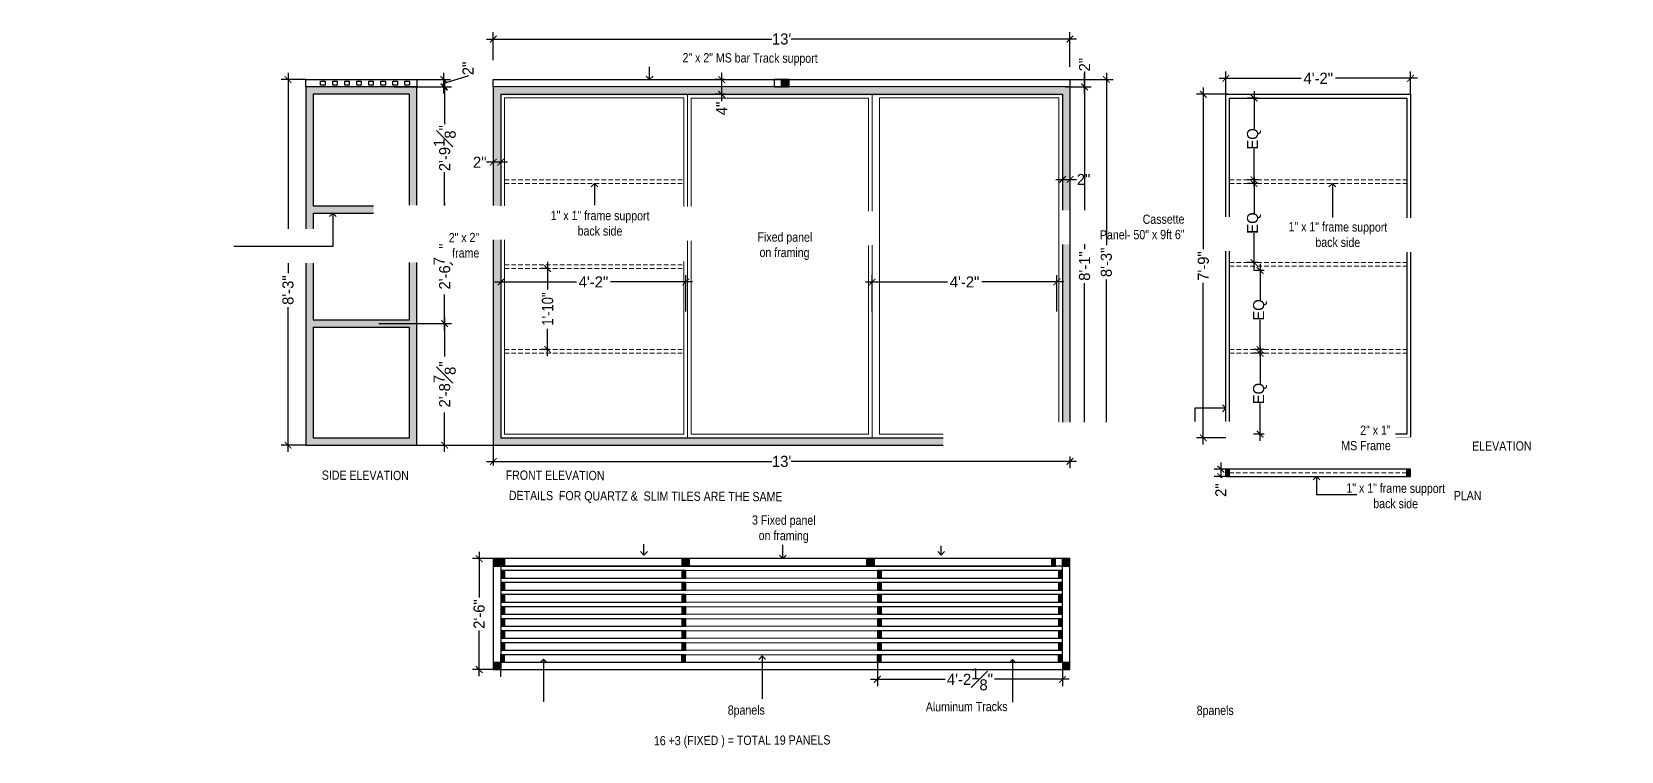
# Model space of a CAD drawing. Header units: inches. Extents: x -109431 to 29005, y -34715 to -1756.
# Drawn here: x -41667.3 to -41237.3, y -12008.7 to -11814 of the extents above; entities that cross this region are included whole.
import ezdxf

# ---------------------------------------------------------------- set-up
doc = ezdxf.new("R2010")
doc.units = ezdxf.units.IN
doc.header["$LTSCALE"] = 0.05
doc.header["$MEASUREMENT"] = 0
doc.header["$PDMODE"] = 3
doc.header["$PDSIZE"] = -4
for name, pattern in [('A2-XREF-115_FURN$0$HIDDEN', [0.375, 0.25, -0.125]), ('ACAD_ISO03W100', [30, 12, -18]), ('DASHED2', [0.375, 0.25, -0.125])]:
    doc.linetypes.add(name, pattern=pattern)
doc.layers.get('Defpoints').update_dxf_attribs({"linetype": 'DASHED2'})
for name, color, linetype in [('Flooring Layout', 7, 'Continuous'), ('Furniture Layout Dotted', 8, 'Continuous'), ('text', 4, 'Continuous')]:
    doc.layers.add(name, color=color, linetype=linetype)
doc.layers.add('hatch', color=7, linetype='Continuous', lineweight=25)
doc.styles.add('9-128OF1-4', font='ARIALN.TTF', dxfattribs={"height": 3.0792})
doc.styles.add('style2', font='stylu.ttf')
doc.dimstyles.new('DIM 1-4', dxfattribs={"dimtxt": 3.0792, "dimasz": 1.82, "dimexe": 1.82, "dimexo": 0, "dimgap": 0.09, "dimtad": 0, "dimzin": 0, "dimdsep": 46, "dimlunit": 4, "dimtxsty": '9-128OF1-4', "dimblk": 'ARCHTICK', "dimcen": 1.8125, "dimdle": 1.82, "dimclrd": 8, "dimclre": 8, "dimadec": 0, "dimazin": 0, "dimtfac": 1, "dimtofl": 0, "dimtmove": 0, "dimatfit": 3, "dimldrblk": 'OPEN90', "dimfxl": 1, "dimtolj": 1, "dimtzin": 0, "dimlwd": -1, "dimarcsym": 0})

msp = doc.modelspace()

# ---------------------------------------------------------------- texts
at = {"layer": 'text', "color": 7, "ltscale": 50, "true_color": 0xffffff, "char_height": 2.5, "width": 119.7881661, "attachment_point": 6, "rotation": 0.2712651, "style": '9-128OF1-4', "bg_fill": 2}
for s, insert in [('{\\C30;\\c2254834;PLAN }', (-41275.11397, -11939.47897)), ('{\\C30;\\c2254834;16 +3 (FIXED ) = TOTAL 19 PANELS}', (-41451.24771, -12005.9982))]:
    msp.add_mtext(s, dxfattribs=dict(at, insert=insert))

# ---------------------------------------------------------------- blocks, each defined once
blk = doc.blocks.new('_ArchTick')
at = {"color": 0, "const_width": 0.15}
blk.add_lwpolyline([(-0.5, -0.5), (0.5, 0.5)], dxfattribs=at)
blk = doc.blocks.new('*D646')
at = {"color": 8, "ltscale": 50, "transparency": 16777216}
for p, q in [((-41546.28, -11954.75), (-41546.28, -11967.08)), ((-41546.28, -11988.39), (-41546.28, -11976.06))]:
    blk.add_line(p, q, dxfattribs=at)
at = {"color": 8, "lineweight": -2, "ltscale": 50, "transparency": 16777216}
for p, q in [((-41539.74, -11956.57), (-41548.1, -11956.57)), ((-41542.45, -11986.57), (-41548.1, -11986.57))]:
    blk.add_line(p, q, dxfattribs=at)
at = {"layer": 'Defpoints', "color": 0, "ltscale": 50, "transparency": 16777216}
for p in [(-41546.28, -11956.57), (-41539.74, -11956.57), (-41542.45, -11986.57)]:
    blk.add_point(p, dxfattribs=at)
at = {"color": 8, "ltscale": 50, "transparency": 16777216, "xscale": 1.82, "yscale": 1.82, "zscale": 1.82}
for p, rotation in [((-41546.28, -11956.57), 90), ((-41546.28, -11986.57), 270)]:
    blk.add_blockref('_ArchTick', p, dxfattribs=dict(at, rotation=rotation))
at = {"lineweight": 15, "ltscale": 50, "transparency": 16777216, "insert": (-41546.28, -11971.57), "char_height": 3, "attachment_point": 5, "rotation": 90, "style": 'style2'}
blk.add_mtext('\\A1;2\'-6"', dxfattribs=at)
blk = doc.blocks.new('_Open90')
at = {"color": 0, "linetype": 'ByBlock', "lineweight": -2}
for p, q in [((0, 0), (-1, 0)), ((-0.5, 0.5), (0, 0)), ((0, 0), (-0.5, -0.5))]:
    blk.add_line(p, q, dxfattribs=at)
blk = doc.blocks.new('*D632')
at = {"color": 8, "lineweight": -2, "ltscale": 50, "transparency": 16777216}
for p, q in [((-41386.45, -11828.9), (-41380.66, -11828.9)), ((-41386.45, -11925.87), (-41380.66, -11925.87))]:
    blk.add_line(p, q, dxfattribs=at)
at = {"color": 8, "ltscale": 50, "transparency": 16777216}
for p, q in [((-41382.48, -11827.08), (-41382.48, -11872.77)), ((-41382.48, -11927.69), (-41382.48, -11882))]:
    blk.add_line(p, q, dxfattribs=at)
at = {"layer": 'Defpoints', "color": 0, "ltscale": 50, "transparency": 16777216}
for p in [(-41386.45, -11828.9), (-41386.45, -11925.87), (-41382.48, -11925.87)]:
    blk.add_point(p, dxfattribs=at)
at = {"color": 8, "ltscale": 50, "transparency": 16777216, "xscale": 1.82, "yscale": 1.82, "zscale": 1.82}
for p, rotation in [((-41382.48, -11828.9), 90), ((-41382.48, -11925.87), 270)]:
    blk.add_blockref('_ArchTick', p, dxfattribs=dict(at, rotation=rotation))
at = {"lineweight": 15, "ltscale": 50, "transparency": 16777216, "insert": (-41382.48, -11877.38), "char_height": 3, "attachment_point": 5, "rotation": 90, "style": 'style2'}
blk.add_mtext('\\A1;8\'-1"', dxfattribs=at)
blk = doc.blocks.new('*D633')
at = {"color": 8, "ltscale": 50, "transparency": 16777216}
for p, q in [((-41382.48, -11824.73), (-41382.48, -11826.9)), ((-41382.48, -11830.72), (-41382.48, -11825.08))]:
    blk.add_line(p, q, dxfattribs=at)
at = {"color": 8, "lineweight": -2, "ltscale": 50, "transparency": 16777216}
for p, q in [((-41387.75, -11826.9), (-41380.66, -11826.9)), ((-41387.75, -11828.9), (-41380.66, -11828.9))]:
    blk.add_line(p, q, dxfattribs=at)
at = {"layer": 'Defpoints', "color": 0, "ltscale": 50, "transparency": 16777216}
for p in [(-41387.75, -11826.9), (-41387.75, -11828.9), (-41382.48, -11826.9)]:
    blk.add_point(p, dxfattribs=at)
at = {"color": 8, "ltscale": 50, "transparency": 16777216, "xscale": 0.5, "yscale": 0.5, "zscale": 0.5}
for p, rotation in [((-41382.48, -11826.9), 90), ((-41382.48, -11828.9), 270)]:
    blk.add_blockref('_ArchTick', p, dxfattribs=dict(at, rotation=rotation))
at = {"lineweight": 15, "ltscale": 50, "transparency": 16777216, "insert": (-41382.48, -11822.87), "char_height": 3, "attachment_point": 5, "rotation": 90, "style": 'style2'}
blk.add_mtext('\\A1;2"', dxfattribs=at)
blk = doc.blocks.new('*D634')
at = {"color": 8, "lineweight": -2, "ltscale": 50, "transparency": 16777216}
for p, q in [((-41542.45, -11926.12), (-41542.45, -11932.08)), ((-41386.45, -11926.12), (-41386.45, -11932.08))]:
    blk.add_line(p, q, dxfattribs=at)
at = {"color": 8, "ltscale": 50, "transparency": 16777216}
for p, q in [((-41544.27, -11930.26), (-41467.07, -11930.26)), ((-41384.63, -11930.26), (-41461.83, -11930.26))]:
    blk.add_line(p, q, dxfattribs=at)
at = {"layer": 'Defpoints', "color": 0, "ltscale": 50, "transparency": 16777216}
for p in [(-41542.45, -11926.12), (-41386.45, -11926.12), (-41542.45, -11930.26)]:
    blk.add_point(p, dxfattribs=at)
at = {"color": 8, "ltscale": 50, "transparency": 16777216, "xscale": 1.82, "yscale": 1.82, "zscale": 1.82, "rotation": 180}
blk.add_blockref('_ArchTick', (-41542.45, -11930.26), dxfattribs=at)
at = {"color": 8, "ltscale": 50, "transparency": 16777216, "xscale": 1.82, "yscale": 1.82, "zscale": 1.82}
blk.add_blockref('_ArchTick', (-41386.45, -11930.26), dxfattribs=at)
at = {"lineweight": 15, "ltscale": 50, "transparency": 16777216, "insert": (-41464.45, -11930.26), "char_height": 3, "attachment_point": 5, "style": 'style2'}
blk.add_mtext("\\A1;13'", dxfattribs=at)
blk = doc.blocks.new('*D635')
at = {"color": 8, "ltscale": 50, "transparency": 16777216}
for p, q in [((-41544.27, -11815.94), (-41467.07, -11815.94)), ((-41384.63, -11815.94), (-41461.83, -11815.94))]:
    blk.add_line(p, q, dxfattribs=at)
at = {"color": 8, "lineweight": -2, "ltscale": 50, "transparency": 16777216}
for p, q in [((-41542.45, -11821.69), (-41542.45, -11814.12)), ((-41386.45, -11823.48), (-41386.45, -11814.12))]:
    blk.add_line(p, q, dxfattribs=at)
at = {"layer": 'Defpoints', "color": 0, "ltscale": 50, "transparency": 16777216}
for p in [(-41386.45, -11815.94), (-41542.45, -11821.69), (-41386.45, -11823.48)]:
    blk.add_point(p, dxfattribs=at)
at = {"color": 8, "ltscale": 50, "transparency": 16777216, "xscale": 1.82, "yscale": 1.82, "zscale": 1.82, "rotation": 180}
blk.add_blockref('_ArchTick', (-41542.45, -11815.94), dxfattribs=at)
at = {"color": 8, "ltscale": 50, "transparency": 16777216, "xscale": 1.82, "yscale": 1.82, "zscale": 1.82}
blk.add_blockref('_ArchTick', (-41386.45, -11815.94), dxfattribs=at)
at = {"lineweight": 15, "ltscale": 50, "transparency": 16777216, "insert": (-41464.45, -11815.94), "char_height": 3, "attachment_point": 5, "style": 'style2'}
blk.add_mtext("\\A1;13'", dxfattribs=at)
blk = doc.blocks.new('*D647')
at = {"color": 8, "lineweight": -2, "ltscale": 50, "transparency": 16777216}
for p, q in [((-41438.55, -11984.57), (-41438.55, -11991.05)), ((-41388.45, -11984.57), (-41388.45, -11991.05))]:
    blk.add_line(p, q, dxfattribs=at)
at = {"color": 8, "ltscale": 50, "transparency": 16777216}
for p, q in [((-41440.37, -11989.23), (-41420.17, -11989.23)), ((-41386.63, -11989.23), (-41406.83, -11989.23))]:
    blk.add_line(p, q, dxfattribs=at)
at = {"layer": 'Defpoints', "color": 0, "ltscale": 50, "transparency": 16777216}
for p in [(-41438.55, -11984.57), (-41388.45, -11984.57), (-41388.45, -11989.23)]:
    blk.add_point(p, dxfattribs=at)
at = {"color": 8, "ltscale": 50, "transparency": 16777216, "xscale": 1.82, "yscale": 1.82, "zscale": 1.82, "rotation": 180}
blk.add_blockref('_ArchTick', (-41438.55, -11989.23), dxfattribs=at)
at = {"color": 8, "ltscale": 50, "transparency": 16777216, "xscale": 1.82, "yscale": 1.82, "zscale": 1.82}
blk.add_blockref('_ArchTick', (-41388.45, -11989.23), dxfattribs=at)
at = {"lineweight": 15, "ltscale": 50, "transparency": 16777216, "insert": (-41413.5, -11989.23), "char_height": 3, "attachment_point": 5, "style": 'style2'}
blk.add_mtext('\\A1;4\'-2{\\H1x;\\S1#8;}"', dxfattribs=at)
blk = doc.blocks.new('*D636')
at = {"color": 8, "lineweight": -2, "ltscale": 50, "transparency": 16777216}
for p, q in [((-41569.27, -11828.9), (-41553.8, -11828.9)), ((-41573.4, -11862.05), (-41553.8, -11862.05))]:
    blk.add_line(p, q, dxfattribs=at)
at = {"color": 8, "ltscale": 50, "transparency": 16777216}
for p, q in [((-41555.62, -11827.08), (-41555.62, -11838.95)), ((-41555.62, -11863.87), (-41555.62, -11852))]:
    blk.add_line(p, q, dxfattribs=at)
at = {"layer": 'Defpoints', "color": 0, "ltscale": 50, "transparency": 16777216}
for p in [(-41569.27, -11828.9), (-41573.4, -11862.05), (-41555.62, -11862.05)]:
    blk.add_point(p, dxfattribs=at)
at = {"color": 8, "ltscale": 50, "transparency": 16777216, "xscale": 1.82, "yscale": 1.82, "zscale": 1.82}
for p, rotation in [((-41555.62, -11828.9), 90), ((-41555.62, -11862.05), 270)]:
    blk.add_blockref('_ArchTick', p, dxfattribs=dict(at, rotation=rotation))
at = {"lineweight": 15, "ltscale": 50, "transparency": 16777216, "insert": (-41555.62, -11845.48), "char_height": 3, "attachment_point": 5, "rotation": 90, "style": 'style2'}
blk.add_mtext('\\A1;2\'-9{\\H1x;\\S1#8;}"', dxfattribs=at)
blk = doc.blocks.new('*D637')
at = {"color": 8, "lineweight": -2, "ltscale": 50, "transparency": 16777216}
for p, q in [((-41573.4, -11862.05), (-41553.8, -11862.05)), ((-41573.4, -11892.96), (-41553.8, -11892.96))]:
    blk.add_line(p, q, dxfattribs=at)
at = {"color": 8, "ltscale": 50, "transparency": 16777216}
for p, q in [((-41555.62, -11860.23), (-41555.62, -11869.92)), ((-41555.62, -11894.78), (-41555.62, -11885.1))]:
    blk.add_line(p, q, dxfattribs=at)
at = {"layer": 'Defpoints', "color": 0, "ltscale": 50, "transparency": 16777216}
for p in [(-41573.4, -11862.05), (-41573.4, -11892.96), (-41555.62, -11892.96)]:
    blk.add_point(p, dxfattribs=at)
at = {"color": 8, "ltscale": 50, "transparency": 16777216, "xscale": 1.82, "yscale": 1.82, "zscale": 1.82}
for p, rotation in [((-41555.62, -11862.05), 90), ((-41555.62, -11892.96), 270)]:
    blk.add_blockref('_ArchTick', p, dxfattribs=dict(at, rotation=rotation))
at = {"lineweight": 15, "ltscale": 50, "transparency": 16777216, "insert": (-41555.62, -11877.51), "char_height": 3, "attachment_point": 5, "rotation": 90, "style": 'style2'}
blk.add_mtext('\\A1;2\'-6{\\H1x;\\S7#8;}"', dxfattribs=at)
blk = doc.blocks.new('*D638')
at = {"color": 8, "lineweight": -2, "ltscale": 50, "transparency": 16777216}
for p, q in [((-41573.4, -11892.96), (-41553.8, -11892.96)), ((-41573.31, -11925.87), (-41553.8, -11925.87))]:
    blk.add_line(p, q, dxfattribs=at)
at = {"color": 8, "ltscale": 50, "transparency": 16777216}
for p, q in [((-41555.62, -11891.14), (-41555.62, -11901.82)), ((-41555.62, -11927.69), (-41555.62, -11917.01))]:
    blk.add_line(p, q, dxfattribs=at)
at = {"layer": 'Defpoints', "color": 0, "ltscale": 50, "transparency": 16777216}
for p in [(-41573.4, -11892.96), (-41573.31, -11925.87), (-41555.62, -11925.87)]:
    blk.add_point(p, dxfattribs=at)
at = {"color": 8, "ltscale": 50, "transparency": 16777216, "xscale": 1.82, "yscale": 1.82, "zscale": 1.82}
for p, rotation in [((-41555.62, -11892.96), 90), ((-41555.62, -11925.87), 270)]:
    blk.add_blockref('_ArchTick', p, dxfattribs=dict(at, rotation=rotation))
at = {"lineweight": 15, "ltscale": 50, "transparency": 16777216, "insert": (-41555.62, -11909.42), "char_height": 3, "attachment_point": 5, "rotation": 90, "style": 'style2'}
blk.add_mtext('\\A1;2\'-8{\\H1x;\\S7#8;}"', dxfattribs=at)
blk = doc.blocks.new('*D639')
at = {"color": 8, "ltscale": 50, "transparency": 16777216}
for p, q in [((-41542.17, -11881.68), (-41519.98, -11881.68)), ((-41488.53, -11881.68), (-41510.71, -11881.68))]:
    blk.add_line(p, q, dxfattribs=at)
at = {"color": 8, "lineweight": -2, "ltscale": 50, "transparency": 16777216}
for p, q in [((-41540.35, -11889.71), (-41540.35, -11879.86)), ((-41490.35, -11889.71), (-41490.35, -11879.86))]:
    blk.add_line(p, q, dxfattribs=at)
at = {"layer": 'Defpoints', "color": 0, "ltscale": 50, "transparency": 16777216}
for p in [(-41490.35, -11881.68), (-41540.35, -11889.71), (-41490.35, -11889.71)]:
    blk.add_point(p, dxfattribs=at)
at = {"color": 8, "ltscale": 50, "transparency": 16777216, "xscale": 1.82, "yscale": 1.82, "zscale": 1.82, "rotation": 180}
blk.add_blockref('_ArchTick', (-41540.35, -11881.68), dxfattribs=at)
at = {"color": 8, "ltscale": 50, "transparency": 16777216, "xscale": 1.82, "yscale": 1.82, "zscale": 1.82}
blk.add_blockref('_ArchTick', (-41490.35, -11881.68), dxfattribs=at)
at = {"lineweight": 15, "ltscale": 50, "transparency": 16777216, "insert": (-41515.35, -11881.68), "char_height": 3, "attachment_point": 5, "style": 'style2'}
blk.add_mtext('\\A1;4\'-2"', dxfattribs=at)
blk = doc.blocks.new('*D640')
at = {"color": 8, "ltscale": 50, "transparency": 16777216}
for p, q in [((-41441.77, -11881.68), (-41419.58, -11881.68)), ((-41388.13, -11881.68), (-41410.31, -11881.68))]:
    blk.add_line(p, q, dxfattribs=at)
at = {"color": 8, "lineweight": -2, "ltscale": 50, "transparency": 16777216}
for p, q in [((-41439.95, -11889.71), (-41439.95, -11879.86)), ((-41389.95, -11889.71), (-41389.95, -11879.86))]:
    blk.add_line(p, q, dxfattribs=at)
at = {"layer": 'Defpoints', "color": 0, "ltscale": 50, "transparency": 16777216}
for p in [(-41389.95, -11881.68), (-41439.95, -11889.71), (-41389.95, -11889.71)]:
    blk.add_point(p, dxfattribs=at)
at = {"color": 8, "ltscale": 50, "transparency": 16777216, "xscale": 1.82, "yscale": 1.82, "zscale": 1.82, "rotation": 180}
blk.add_blockref('_ArchTick', (-41439.95, -11881.68), dxfattribs=at)
at = {"color": 8, "ltscale": 50, "transparency": 16777216, "xscale": 1.82, "yscale": 1.82, "zscale": 1.82}
blk.add_blockref('_ArchTick', (-41389.95, -11881.68), dxfattribs=at)
at = {"lineweight": 15, "ltscale": 50, "transparency": 16777216, "insert": (-41414.95, -11881.68), "char_height": 3, "attachment_point": 5, "style": 'style2'}
blk.add_mtext('\\A1;4\'-2"', dxfattribs=at)
blk = doc.blocks.new('*D648')
at = {"color": 8, "ltscale": 50, "transparency": 16777216}
for p, q in [((-41555.83, -11830.72), (-41555.83, -11825.08)), ((-41549.29, -11825.93), (-41549.29, -11825.75)), ((-41555.83, -11827.9), (-41549.29, -11825.93))]:
    blk.add_line(p, q, dxfattribs=at)
at = {"color": 8, "lineweight": -2, "ltscale": 50, "transparency": 16777216}
for p, q in [((-41563.16, -11826.9), (-41554.01, -11826.9)), ((-41563.16, -11828.9), (-41554.01, -11828.9))]:
    blk.add_line(p, q, dxfattribs=at)
at = {"layer": 'Defpoints', "color": 0, "ltscale": 50, "transparency": 16777216}
for p in [(-41563.16, -11826.9), (-41563.16, -11828.9), (-41555.83, -11826.9)]:
    blk.add_point(p, dxfattribs=at)
at = {"color": 8, "ltscale": 50, "transparency": 16777216, "xscale": 1.82, "yscale": 1.82, "zscale": 1.82}
for p, rotation in [((-41555.83, -11826.9), 90), ((-41555.83, -11828.9), 270)]:
    blk.add_blockref('_ArchTick', p, dxfattribs=dict(at, rotation=rotation))
at = {"lineweight": 15, "ltscale": 50, "transparency": 16777216, "insert": (-41549.29, -11823.89), "char_height": 3, "attachment_point": 5, "rotation": 90, "style": 'style2'}
blk.add_mtext('\\A1;2"', dxfattribs=at)
blk = doc.blocks.new('*D649')
at = {"color": 8, "ltscale": 50, "transparency": 16777216}
for p, q in [((-41597.99, -11825.08), (-41597.99, -11879.28)), ((-41597.99, -11927.69), (-41597.99, -11888.52))]:
    blk.add_line(p, q, dxfattribs=at)
at = {"color": 8, "lineweight": -2, "ltscale": 50, "transparency": 16777216}
for p, q in [((-41593.16, -11826.9), (-41599.81, -11826.9)), ((-41593.16, -11925.87), (-41599.81, -11925.87))]:
    blk.add_line(p, q, dxfattribs=at)
at = {"layer": 'Defpoints', "color": 0, "ltscale": 50, "transparency": 16777216}
for p in [(-41593.16, -11826.9), (-41597.99, -11925.87), (-41593.16, -11925.87)]:
    blk.add_point(p, dxfattribs=at)
at = {"color": 8, "ltscale": 50, "transparency": 16777216, "xscale": 1.82, "yscale": 1.82, "zscale": 1.82}
for p, rotation in [((-41597.99, -11826.9), 90), ((-41597.99, -11925.87), 270)]:
    blk.add_blockref('_ArchTick', p, dxfattribs=dict(at, rotation=rotation))
at = {"lineweight": 30, "ltscale": 50, "transparency": 16777216, "insert": (-41597.99, -11883.9), "char_height": 3, "attachment_point": 5, "rotation": 90, "style": 'style2'}
blk.add_mtext('\\A1;8\'-3"', dxfattribs=at)
blk = doc.blocks.new('*D650')
at = {"color": 8, "ltscale": 50, "transparency": 16777216}
for p, q in [((-41376.59, -11825.08), (-41376.59, -11871.77)), ((-41376.59, -11927.69), (-41376.59, -11881))]:
    blk.add_line(p, q, dxfattribs=at)
at = {"color": 8, "lineweight": -2, "ltscale": 50, "transparency": 16777216}
for p, q in [((-41388.54, -11826.9), (-41374.77, -11826.9)), ((-41388.54, -11925.87), (-41374.77, -11925.87))]:
    blk.add_line(p, q, dxfattribs=at)
at = {"layer": 'Defpoints', "color": 0, "ltscale": 50, "transparency": 16777216}
for p in [(-41388.54, -11826.9), (-41388.54, -11925.87), (-41376.59, -11925.87)]:
    blk.add_point(p, dxfattribs=at)
at = {"color": 8, "ltscale": 50, "transparency": 16777216, "xscale": 1.82, "yscale": 1.82, "zscale": 1.82}
for p, rotation in [((-41376.59, -11826.9), 90), ((-41376.59, -11925.87), 270)]:
    blk.add_blockref('_ArchTick', p, dxfattribs=dict(at, rotation=rotation))
at = {"lineweight": 30, "ltscale": 50, "transparency": 16777216, "insert": (-41376.59, -11876.38), "char_height": 3, "attachment_point": 5, "rotation": 90, "style": 'style2'}
blk.add_mtext('\\A1;8\'-3"', dxfattribs=at)
blk = doc.blocks.new('*D651')
at = {"color": 8, "lineweight": -2, "ltscale": 50, "transparency": 16777216}
for p, q in [((-41344.26, -11830.9), (-41344.26, -11824.74)), ((-41294.26, -11830.9), (-41294.26, -11824.74))]:
    blk.add_line(p, q, dxfattribs=at)
at = {"color": 8, "ltscale": 50, "transparency": 16777216}
for p, q in [((-41346.08, -11826.56), (-41323.9, -11826.56)), ((-41292.44, -11826.56), (-41314.63, -11826.56))]:
    blk.add_line(p, q, dxfattribs=at)
at = {"layer": 'Defpoints', "color": 0, "ltscale": 50, "transparency": 16777216}
for p in [(-41294.26, -11826.56), (-41344.26, -11830.9), (-41294.26, -11830.9)]:
    blk.add_point(p, dxfattribs=at)
at = {"color": 8, "ltscale": 50, "transparency": 16777216, "xscale": 1.82, "yscale": 1.82, "zscale": 1.82, "rotation": 180}
blk.add_blockref('_ArchTick', (-41344.26, -11826.56), dxfattribs=at)
at = {"color": 8, "ltscale": 50, "transparency": 16777216, "xscale": 1.82, "yscale": 1.82, "zscale": 1.82}
blk.add_blockref('_ArchTick', (-41294.26, -11826.56), dxfattribs=at)
at = {"lineweight": 15, "ltscale": 50, "transparency": 16777216, "insert": (-41319.26, -11826.56), "char_height": 3, "attachment_point": 5, "style": 'style2'}
blk.add_mtext('\\A1;4\'-2"', dxfattribs=at)
blk = doc.blocks.new('*D652')
at = {"color": 8, "lineweight": -2, "ltscale": 50, "transparency": 16777216}
for p, q in [((-41344.26, -11932.35), (-41347.44, -11932.35)), ((-41344.26, -11934.35), (-41347.44, -11934.35))]:
    blk.add_line(p, q, dxfattribs=at)
at = {"color": 8, "ltscale": 50, "transparency": 16777216}
for p, q in [((-41345.62, -11930.53), (-41345.62, -11934.35)), ((-41345.62, -11934.35), (-41345.62, -11936.17))]:
    blk.add_line(p, q, dxfattribs=at)
at = {"layer": 'Defpoints', "color": 0, "ltscale": 50, "transparency": 16777216}
for p in [(-41344.26, -11932.35), (-41345.62, -11934.35), (-41344.26, -11934.35)]:
    blk.add_point(p, dxfattribs=at)
at = {"color": 8, "ltscale": 50, "transparency": 16777216, "xscale": 1.82, "yscale": 1.82, "zscale": 1.82}
for p, rotation in [((-41345.62, -11932.35), 90), ((-41345.62, -11934.35), 270)]:
    blk.add_blockref('_ArchTick', p, dxfattribs=dict(at, rotation=rotation))
at = {"lineweight": 15, "ltscale": 50, "transparency": 16777216, "insert": (-41345.62, -11938.04), "char_height": 3, "attachment_point": 5, "rotation": 90, "style": 'style2'}
blk.add_mtext('\\A1;2"', dxfattribs=at)
blk = doc.blocks.new('*D653')
at = {"color": 8, "ltscale": 50, "transparency": 16777216}
for p, q in [((-41350.35, -11829.08), (-41350.35, -11872.82)), ((-41350.35, -11925.68), (-41350.35, -11881.94))]:
    blk.add_line(p, q, dxfattribs=at)
at = {"color": 8, "lineweight": -2, "ltscale": 50, "transparency": 16777216}
for p, q in [((-41343.8, -11830.9), (-41352.17, -11830.9)), ((-41344.26, -11923.86), (-41352.17, -11923.86))]:
    blk.add_line(p, q, dxfattribs=at)
at = {"layer": 'Defpoints', "color": 0, "ltscale": 50, "transparency": 16777216}
for p in [(-41343.8, -11830.9), (-41350.35, -11923.86), (-41344.26, -11923.86)]:
    blk.add_point(p, dxfattribs=at)
at = {"color": 8, "ltscale": 50, "transparency": 16777216, "xscale": 1.82, "yscale": 1.82, "zscale": 1.82}
for p, rotation in [((-41350.35, -11830.9), 90), ((-41350.35, -11923.86), 270)]:
    blk.add_blockref('_ArchTick', p, dxfattribs=dict(at, rotation=rotation))
at = {"lineweight": 18, "ltscale": 50, "transparency": 16777216, "insert": (-41350.35, -11877.38), "char_height": 3, "attachment_point": 5, "rotation": 90, "style": 'style2'}
blk.add_mtext('\\A1;7\'-9"', dxfattribs=at)
blk = doc.blocks.new('*D654')
at = {"color": 8, "ltscale": 50, "transparency": 16777216}
for p, q in [((-41336.63, -11830.08), (-41336.63, -11840.26)), ((-41336.63, -11855.86), (-41336.63, -11845.68))]:
    blk.add_line(p, q, dxfattribs=at)
at = {"color": 8, "lineweight": -2, "ltscale": 50, "transparency": 16777216}
for p, q in [((-41335.5, -11831.9), (-41338.45, -11831.9)), ((-41335.5, -11854.04), (-41338.45, -11854.04))]:
    blk.add_line(p, q, dxfattribs=at)
at = {"layer": 'Defpoints', "color": 0, "ltscale": 50, "transparency": 16777216}
for p in [(-41335.5, -11831.9), (-41336.63, -11854.04), (-41335.5, -11854.04)]:
    blk.add_point(p, dxfattribs=at)
at = {"color": 8, "ltscale": 50, "transparency": 16777216, "xscale": 1.82, "yscale": 1.82, "zscale": 1.82}
for p, rotation in [((-41336.63, -11831.9), 90), ((-41336.63, -11854.04), 270)]:
    blk.add_blockref('_ArchTick', p, dxfattribs=dict(at, rotation=rotation))
at = {"lineweight": 30, "ltscale": 50, "transparency": 16777216, "insert": (-41336.63, -11842.97), "char_height": 3, "attachment_point": 5, "rotation": 90, "style": 'style2'}
blk.add_mtext('\\A1;EQ', dxfattribs=at)
blk = doc.blocks.new('*D641')
at = {"color": 8, "lineweight": -2, "ltscale": 50, "transparency": 16777216}
for p, q in [((-41335.5, -11855.04), (-41338.45, -11855.04)), ((-41335.5, -11876.44), (-41338.45, -11876.44))]:
    blk.add_line(p, q, dxfattribs=at)
at = {"color": 8, "ltscale": 50, "transparency": 16777216}
for p, q in [((-41336.63, -11853.22), (-41336.63, -11863.03)), ((-41336.63, -11878.26), (-41336.63, -11868.45))]:
    blk.add_line(p, q, dxfattribs=at)
at = {"layer": 'Defpoints', "color": 0, "ltscale": 50, "transparency": 16777216}
for p in [(-41335.5, -11855.04), (-41336.63, -11876.44), (-41335.5, -11876.44)]:
    blk.add_point(p, dxfattribs=at)
at = {"color": 8, "ltscale": 50, "transparency": 16777216, "xscale": 1.82, "yscale": 1.82, "zscale": 1.82}
for p, rotation in [((-41336.63, -11855.04), 90), ((-41336.63, -11876.44), 270)]:
    blk.add_blockref('_ArchTick', p, dxfattribs=dict(at, rotation=rotation))
at = {"lineweight": 30, "ltscale": 50, "transparency": 16777216, "insert": (-41336.63, -11865.74), "char_height": 3, "attachment_point": 5, "rotation": 90, "style": 'style2'}
blk.add_mtext('\\A1;EQ', dxfattribs=at)
blk = doc.blocks.new('*D642')
at = {"color": 8, "ltscale": 50, "transparency": 16777216}
for p, q in [((-41334.99, -11876.75), (-41334.99, -11886.56)), ((-41334.99, -11901.79), (-41334.99, -11891.98))]:
    blk.add_line(p, q, dxfattribs=at)
at = {"color": 8, "lineweight": -2, "ltscale": 50, "transparency": 16777216}
for p, q in [((-41333.86, -11878.57), (-41336.81, -11878.57)), ((-41333.86, -11899.97), (-41336.81, -11899.97))]:
    blk.add_line(p, q, dxfattribs=at)
at = {"layer": 'Defpoints', "color": 0, "ltscale": 50, "transparency": 16777216}
for p in [(-41333.86, -11878.57), (-41334.99, -11899.97), (-41333.86, -11899.97)]:
    blk.add_point(p, dxfattribs=at)
at = {"color": 8, "ltscale": 50, "transparency": 16777216, "xscale": 1.82, "yscale": 1.82, "zscale": 1.82}
for p, rotation in [((-41334.99, -11878.57), 90), ((-41334.99, -11899.97), 270)]:
    blk.add_blockref('_ArchTick', p, dxfattribs=dict(at, rotation=rotation))
at = {"lineweight": 30, "ltscale": 50, "transparency": 16777216, "insert": (-41334.99, -11889.27), "char_height": 3, "attachment_point": 5, "rotation": 90, "style": 'style2'}
blk.add_mtext('\\A1;EQ', dxfattribs=at)
blk = doc.blocks.new('*D643')
at = {"color": 8, "lineweight": -2, "ltscale": 50, "transparency": 16777216}
for p, q in [((-41333.86, -11900.97), (-41336.81, -11900.97)), ((-41333.86, -11922.86), (-41336.81, -11922.86))]:
    blk.add_line(p, q, dxfattribs=at)
at = {"color": 8, "ltscale": 50, "transparency": 16777216}
for p, q in [((-41334.99, -11899.15), (-41334.99, -11909.2)), ((-41334.99, -11924.68), (-41334.99, -11914.62))]:
    blk.add_line(p, q, dxfattribs=at)
at = {"layer": 'Defpoints', "color": 0, "ltscale": 50, "transparency": 16777216}
for p in [(-41333.86, -11900.97), (-41334.99, -11922.86), (-41333.86, -11922.86)]:
    blk.add_point(p, dxfattribs=at)
at = {"color": 8, "ltscale": 50, "transparency": 16777216, "xscale": 1.82, "yscale": 1.82, "zscale": 1.82}
for p, rotation in [((-41334.99, -11900.97), 90), ((-41334.99, -11922.86), 270)]:
    blk.add_blockref('_ArchTick', p, dxfattribs=dict(at, rotation=rotation))
at = {"lineweight": 30, "ltscale": 50, "transparency": 16777216, "insert": (-41334.99, -11911.91), "char_height": 3, "attachment_point": 5, "rotation": 90, "style": 'style2'}
blk.add_mtext('\\A1;EQ', dxfattribs=at)
blk = doc.blocks.new('*D644')
at = {"color": 8, "ltscale": 50, "transparency": 16777216}
for p, q in [((-41480.67, -11825.08), (-41480.67, -11830.9)), ((-41480.67, -11830.9), (-41480.67, -11832.72))]:
    blk.add_line(p, q, dxfattribs=at)
at = {"color": 8, "lineweight": -2, "ltscale": 50, "transparency": 16777216}
for p, q in [((-41479.72, -11826.9), (-41482.49, -11826.9)), ((-41479.72, -11830.9), (-41482.49, -11830.9))]:
    blk.add_line(p, q, dxfattribs=at)
at = {"layer": 'Defpoints', "color": 0, "ltscale": 50, "transparency": 16777216}
for p in [(-41479.72, -11826.9), (-41480.67, -11830.9), (-41479.72, -11830.9)]:
    blk.add_point(p, dxfattribs=at)
at = {"color": 8, "ltscale": 50, "transparency": 16777216, "xscale": 1.82, "yscale": 1.82, "zscale": 1.82}
for p, rotation in [((-41480.67, -11826.9), 90), ((-41480.67, -11830.9), 270)]:
    blk.add_blockref('_ArchTick', p, dxfattribs=dict(at, rotation=rotation))
at = {"lineweight": 30, "ltscale": 50, "transparency": 16777216, "insert": (-41480.67, -11834.72), "char_height": 3, "attachment_point": 5, "rotation": 90, "style": 'style2'}
blk.add_mtext('\\A1;4"', dxfattribs=at)
blk = doc.blocks.new('*D655')
at = {"color": 8, "lineweight": -2, "ltscale": 50, "transparency": 16777216}
for p, q in [((-41388.45, -11851.1), (-41388.45, -11855.77)), ((-41386.45, -11850.66), (-41386.45, -11855.77))]:
    blk.add_line(p, q, dxfattribs=at)
at = {"color": 8, "ltscale": 50, "transparency": 16777216}
for p, q in [((-41390.27, -11853.95), (-41386.45, -11853.95)), ((-41386.45, -11853.95), (-41384.63, -11853.95))]:
    blk.add_line(p, q, dxfattribs=at)
at = {"layer": 'Defpoints', "color": 0, "ltscale": 50, "transparency": 16777216}
for p in [(-41388.45, -11851.1), (-41386.45, -11850.66), (-41386.45, -11853.95)]:
    blk.add_point(p, dxfattribs=at)
at = {"color": 8, "ltscale": 50, "transparency": 16777216, "xscale": 1.82, "yscale": 1.82, "zscale": 1.82, "rotation": 180}
blk.add_blockref('_ArchTick', (-41388.45, -11853.95), dxfattribs=at)
at = {"color": 8, "ltscale": 50, "transparency": 16777216, "xscale": 1.82, "yscale": 1.82, "zscale": 1.82}
blk.add_blockref('_ArchTick', (-41386.45, -11853.95), dxfattribs=at)
at = {"lineweight": 30, "ltscale": 50, "transparency": 16777216, "insert": (-41382.76, -11853.95), "char_height": 3, "attachment_point": 5, "style": 'style2'}
blk.add_mtext('\\A1;2"', dxfattribs=at)
blk = doc.blocks.new('*D645')
at = {"color": 8, "lineweight": -2, "ltscale": 50, "transparency": 16777216}
for p, q in [((-41542.45, -11846.14), (-41542.45, -11851.1)), ((-41540.45, -11846.44), (-41540.45, -11851.1))]:
    blk.add_line(p, q, dxfattribs=at)
at = {"color": 8, "ltscale": 50, "transparency": 16777216}
for p, q in [((-41542.45, -11849.28), (-41544.27, -11849.28)), ((-41538.63, -11849.28), (-41542.45, -11849.28))]:
    blk.add_line(p, q, dxfattribs=at)
at = {"layer": 'Defpoints', "color": 0, "ltscale": 50, "transparency": 16777216}
for p in [(-41542.45, -11846.14), (-41540.45, -11846.44), (-41542.45, -11849.28)]:
    blk.add_point(p, dxfattribs=at)
at = {"color": 8, "ltscale": 50, "transparency": 16777216, "xscale": 1.82, "yscale": 1.82, "zscale": 1.82, "rotation": 180}
blk.add_blockref('_ArchTick', (-41542.45, -11849.28), dxfattribs=at)
at = {"color": 8, "ltscale": 50, "transparency": 16777216, "xscale": 1.82, "yscale": 1.82, "zscale": 1.82}
blk.add_blockref('_ArchTick', (-41540.45, -11849.28), dxfattribs=at)
at = {"lineweight": 30, "ltscale": 50, "transparency": 16777216, "insert": (-41546.13, -11849.28), "char_height": 3, "attachment_point": 5, "style": 'style2'}
blk.add_mtext('\\A1;2"', dxfattribs=at)
blk = doc.blocks.new('*D656')
at = {"layer": 'Defpoints', "color": 0, "ltscale": 50, "transparency": 16777216}
for p in [(-41527.24, -11878.07), (-41527.76, -11899.97), (-41527.24, -11899.97)]:
    blk.add_point(p, dxfattribs=at)
at = {"layer": 'Flooring Layout', "color": 8, "linetype": 'ACAD_ISO03W100', "ltscale": 50, "transparency": 16777216}
for p, q in [((-41527.76, -11876.25), (-41527.76, -11884.7)), ((-41527.76, -11901.79), (-41527.76, -11893.33))]:
    blk.add_line(p, q, dxfattribs=at)
at = {"layer": 'Flooring Layout', "color": 8, "linetype": 'ACAD_ISO03W100', "lineweight": -2, "ltscale": 50, "transparency": 16777216}
for p, q in [((-41527.24, -11878.07), (-41529.58, -11878.07)), ((-41527.24, -11899.97), (-41529.58, -11899.97))]:
    blk.add_line(p, q, dxfattribs=at)
at = {"layer": 'Flooring Layout', "color": 8, "ltscale": 50, "transparency": 16777216, "xscale": 1.82, "yscale": 1.82, "zscale": 1.82}
for p, rotation in [((-41527.76, -11878.07), 90), ((-41527.76, -11899.97), 270)]:
    blk.add_blockref('_ArchTick', p, dxfattribs=dict(at, rotation=rotation))
at = {"layer": 'Flooring Layout', "color": 0, "ltscale": 50, "transparency": 16777216, "insert": (-41527.76, -11889.02), "char_height": 3.079, "attachment_point": 5, "rotation": 90, "style": '9-128OF1-4', "bg_fill": 3, "box_fill_scale": 1.25, "bg_fill_color": 256, "bg_fill_true_color": 13158600, "bg_fill_transparency": 0}
blk.add_mtext('\\A1;1\'-10"', dxfattribs=at)

# ---------------------------------------------------------------- dimensions: what is measured, and where the dimension line sits
at = {"color": 244, "lineweight": 15, "ltscale": 50, "true_color": 0x991b1e}
dim = msp.add_linear_dim(base=(-41382.48486, -11826.89599), p1=(-41387.75375, -11828.89599), p2=(-41387.75375, -11826.89599), angle=90, dimstyle='DIM 1-4', override={"dimtxt": 3, "dimasz": 0.5, "dimdec": 3, "dimtxsty": 'style2', "dimclrt": 256, "dimtdec": 3, "dimtmove": 1, "dimfxl": 0, "dimfrac": 1, "dimarcsym": 1}, dxfattribs=at)
dim.commit()
dim.dimension.update_dxf_attribs({"geometry": '*D633', "text_midpoint": (-41383.53718, -11822.86719), "dimtype": 160})
at = {"color": 244, "lineweight": 30, "ltscale": 50, "true_color": 0x991b1e}
dim = msp.add_linear_dim(base=(-41597.99207, -11925.87174), p1=(-41593.16259, -11826.89599), p2=(-41593.16259, -11925.87174), angle=90, dimstyle='DIM 1-4', override={"dimtxt": 3, "dimdec": 3, "dimtxsty": 'style2', "dimclrt": 256, "dimtdec": 3, "dimfxl": 0, "dimfrac": 1, "dimarcsym": 1}, dxfattribs=at)
dim.commit()
dim.dimension.update_dxf_attribs({"geometry": '*D649', "text_midpoint": (-41597.99207, -11883.89961), "dimtype": 160})
at = {"color": 244, "lineweight": 15, "ltscale": 50, "true_color": 0x991b1e}
for base, p1, p2, picture, middle in [((-41294.26456, -11826.56217), (-41344.26456, -11830.89599), (-41294.26456, -11830.89599), '*D651', (-41319.26456, -11826.56217)), ((-41388.44614, -11989.23313), (-41438.54589, -11984.5695), (-41388.44614, -11984.5695), '*D647', (-41413.49602, -11989.23313))]:
    dim = msp.add_linear_dim(base=base, p1=p1, p2=p2, dimstyle='DIM 1-4', override={"dimtxt": 3, "dimdec": 3, "dimtxsty": 'style2', "dimclrt": 256, "dimtdec": 3, "dimfxl": 0, "dimfrac": 1, "dimarcsym": 1}, dxfattribs=at)
    dim.commit()
    dim.dimension.update_dxf_attribs({"geometry": picture, "text_midpoint": middle})
for base, p1, p2, angle, override, picture, middle in [((-41555.61619, -11862.05458), (-41569.27149, -11828.89599), (-41573.40057, -11862.05458), 90, {"dimtxt": 3, "dimdec": 3, "dimtxsty": 'style2', "dimclrt": 256, "dimtdec": 3, "dimtmove": 1, "dimfxl": 0, "dimfrac": 1, "dimarcsym": 1}, '*D636', (-41555.61619, -11845.47529)), ((-41382.48486, -11925.87174), (-41386.44614, -11828.89599), (-41386.44614, -11925.87174), 90, {"dimtxt": 3, "dimdec": 3, "dimtxsty": 'style2', "dimclrt": 256, "dimtdec": 3, "dimtmove": 1, "dimfxl": 0, "dimfrac": 1, "dimarcsym": 1}, '*D632', (-41382.48486, -11877.38387)), ((-41555.61619, -11892.96316), (-41573.40057, -11862.05458), (-41573.40057, -11892.96316), 90, {"dimtxt": 3, "dimdec": 3, "dimtxsty": 'style2', "dimclrt": 256, "dimtdec": 3, "dimtmove": 1, "dimfxl": 0, "dimfrac": 1, "dimarcsym": 1}, '*D637', (-41555.61619, -11877.50887)), ((-41490.34638, -11881.68022), (-41540.34638, -11889.71295), (-41490.34638, -11889.71295), 180, {"dimtxt": 3, "dimdec": 3, "dimtxsty": 'style2', "dimclrt": 256, "dimtdec": 3, "dimfxl": 0, "dimfrac": 1, "dimarcsym": 1}, '*D639', (-41515.34638, -11881.68022)), ((-41389.94614, -11881.68022), (-41439.94614, -11889.71295), (-41389.94614, -11889.71295), 180, {"dimtxt": 3, "dimdec": 3, "dimtxsty": 'style2', "dimclrt": 256, "dimtdec": 3, "dimfxl": 0, "dimfrac": 1, "dimarcsym": 1}, '*D640', (-41414.94614, -11881.68022)), ((-41555.61619, -11925.87174), (-41573.40057, -11892.96316), (-41573.30685, -11925.87174), 90, {"dimtxt": 3, "dimdec": 3, "dimtxsty": 'style2', "dimclrt": 256, "dimtdec": 3, "dimtmove": 1, "dimfxl": 0, "dimfrac": 1, "dimarcsym": 1}, '*D638', (-41555.61619, -11909.41745)), ((-41542.44614, -11930.26166), (-41386.44614, -11926.11644), (-41542.44614, -11926.11644), 180, {"dimtxt": 3, "dimdec": 3, "dimtxsty": 'style2', "dimclrt": 256, "dimtdec": 3, "dimfxl": 0, "dimfrac": 1, "dimarcsym": 1}, '*D634', (-41464.44614, -11930.26166)), ((-41546.27514, -11956.5695), (-41542.44614, -11986.5695), (-41539.74, -11956.5695), 90, {"dimtxt": 3, "dimdec": 3, "dimtxsty": 'style2', "dimclrt": 256, "dimtdec": 3, "dimfxl": 0, "dimfrac": 1, "dimarcsym": 1}, '*D646', (-41546.27514, -11971.5695))]:
    dim = msp.add_linear_dim(base=base, p1=p1, p2=p2, angle=angle, dimstyle='DIM 1-4', override=override, dxfattribs=at)
    dim.commit()
    dim.dimension.update_dxf_attribs({"geometry": picture, "text_midpoint": middle})
at = {"color": 244, "lineweight": 30, "ltscale": 50, "true_color": 0x991b1e}
for base, p1, p2, picture, middle in [((-41336.63408, -11854.04444), (-41335.49835, -11831.89599), (-41335.49835, -11854.04444), '*D654', (-41336.63408, -11842.97022)), ((-41334.99252, -11899.96552), (-41333.85679, -11878.56708), (-41333.85679, -11899.96552), '*D642', (-41334.99252, -11889.2663))]:
    dim = msp.add_linear_dim(base=base, p1=p1, p2=p2, angle=90, text='EQ', dimstyle='DIM 1-4', override={"dimtxt": 3, "dimdec": 3, "dimtxsty": 'style2', "dimclrt": 256, "dimtdec": 3, "dimfxl": 0, "dimfrac": 1, "dimarcsym": 1}, dxfattribs=at)
    dim.commit()
    dim.dimension.update_dxf_attribs({"geometry": picture, "text_midpoint": middle})
dim = msp.add_linear_dim(base=(-41542.44614, -11849.28225), p1=(-41540.44614, -11846.43871), p2=(-41542.44614, -11846.14259), angle=180, dimstyle='DIM 1-4', override={"dimtxt": 3, "dimdec": 3, "dimtxsty": 'style2', "dimclrt": 256, "dimtdec": 3, "dimfxl": 0, "dimfrac": 1, "dimarcsym": 1}, dxfattribs=at)
dim.commit()
dim.dimension.update_dxf_attribs({"geometry": '*D645', "text_midpoint": (-41546.12847, -11849.28225)})
dim = msp.add_linear_dim(base=(-41386.44614, -11853.94556), p1=(-41388.44614, -11851.10201), p2=(-41386.44614, -11850.65751), dimstyle='DIM 1-4', override={"dimtxt": 3, "dimdec": 3, "dimtxsty": 'style2', "dimclrt": 256, "dimtdec": 3, "dimfxl": 0, "dimfrac": 1, "dimarcsym": 1}, dxfattribs=at)
dim.commit()
dim.dimension.update_dxf_attribs({"geometry": '*D655', "text_midpoint": (-41382.76381, -11853.94556)})

# ---------------------------------------------------------------- hatches: boundary and pattern name
at = {"lineweight": 30, "ltscale": 50}
h = msp.add_hatch(dxfattribs=at)
h.set_pattern_fill('ANSI31', color=256)
h.set_pattern_definition([(45, (780808.74601, 239507.74055), (-0.088388347648, 0.088388347648), [])])
h.paths.add_polyline_path([(-41462.44614, -11826.89599), (-41464.44614, -11826.89599), (-41464.44614, -11828.89599), (-41462.44614, -11828.89599)])
at = {"lineweight": 30, "ltscale": 50, "true_color": 0xfecc66}
h = msp.add_hatch(color=31, dxfattribs=at)
h.dxf.hatch_style = 1
h.paths.add_polyline_path([(-41343.26456, -11932.35363), (-41344.26456, -11932.35363), (-41344.26456, -11934.35363), (-41343.26456, -11934.35363)])
h = msp.add_hatch(color=31, dxfattribs=at)
h.dxf.hatch_style = 1
h.paths.add_polyline_path([(-41294.26456, -11932.35363), (-41295.26456, -11932.35363), (-41295.26456, -11934.35363), (-41294.26456, -11934.35363)])
at = {"lineweight": 30, "ltscale": 50}
h = msp.add_hatch(dxfattribs=at)
h.set_pattern_fill('ANSI31', color=256)
h.set_pattern_definition([(45, (780892.39732, 239545.96328), (-0.088388347648, 0.088388347648), [])])
h.paths.add_polyline_path([(-41540.44614, -11956.5695), (-41542.44614, -11956.5695), (-41542.44614, -11958.5695), (-41540.44614, -11958.5695)])
at = {"lineweight": 30, "ltscale": 50, "true_color": 0xfecc66}
h = msp.add_hatch(color=31, dxfattribs=at)
h.dxf.hatch_style = 1
h.paths.add_polyline_path([(-41539.34638, -11956.5695), (-41540.34638, -11956.5695), (-41540.34638, -11958.5695), (-41539.34638, -11958.5695)])
h = msp.add_hatch(color=31, dxfattribs=at)
h.dxf.hatch_style = 1
h.paths.add_polyline_path([(-41490.34638, -11956.5695), (-41491.34638, -11956.5695), (-41491.34638, -11958.5695), (-41490.34638, -11958.5695)])
h = msp.add_hatch(color=31, dxfattribs=at)
h.dxf.hatch_style = 1
h.paths.add_polyline_path([(-41489.34638, -11956.5695), (-41490.34638, -11956.5695), (-41490.34638, -11958.5695), (-41489.34638, -11958.5695)])
h = msp.add_hatch(color=31, dxfattribs=at)
h.dxf.hatch_style = 1
h.paths.add_polyline_path([(-41440.34638, -11956.5695), (-41441.34638, -11956.5695), (-41441.34638, -11958.5695), (-41440.34638, -11958.5695)])
h = msp.add_hatch(color=31, dxfattribs=at)
h.dxf.hatch_style = 1
h.paths.add_polyline_path([(-41439.34638, -11956.5695), (-41440.34638, -11956.5695), (-41440.34638, -11958.5695), (-41439.34638, -11958.5695)])
h = msp.add_hatch(color=31, dxfattribs=at)
h.dxf.hatch_style = 1
h.paths.add_polyline_path([(-41390.34638, -11956.5695), (-41391.34638, -11956.5695), (-41391.34638, -11958.5695), (-41390.34638, -11958.5695)])
at = {"lineweight": 30, "ltscale": 50}
h = msp.add_hatch(dxfattribs=at)
h.set_pattern_fill('ANSI31', color=256)
h.set_pattern_definition([(45, (781046.39732, 239545.96328), (-0.088388347648, 0.088388347648), [])])
h.paths.add_polyline_path([(-41386.44614, -11956.5695), (-41388.44614, -11956.5695), (-41388.44614, -11958.5695), (-41386.44614, -11958.5695)])
at = {"lineweight": 30, "ltscale": 50, "true_color": 0xfecc66}
h = msp.add_hatch(color=31, dxfattribs=at)
h.dxf.hatch_style = 1
h.paths.add_polyline_path([(-41539.34638, -11959.8195), (-41540.34638, -11959.8195), (-41540.34638, -11961.8195), (-41539.34638, -11961.8195)])
h = msp.add_hatch(color=31, dxfattribs=at)
h.dxf.hatch_style = 1
h.paths.add_polyline_path([(-41539.34638, -11963.0695), (-41540.34638, -11963.0695), (-41540.34638, -11965.0695), (-41539.34638, -11965.0695)])
h = msp.add_hatch(color=31, dxfattribs=at)
h.dxf.hatch_style = 1
h.paths.add_polyline_path([(-41490.34638, -11959.8195), (-41491.34638, -11959.8195), (-41491.34638, -11961.8195), (-41490.34638, -11961.8195)])
h = msp.add_hatch(color=31, dxfattribs=at)
h.dxf.hatch_style = 1
h.paths.add_polyline_path([(-41490.34638, -11963.0695), (-41491.34638, -11963.0695), (-41491.34638, -11965.0695), (-41490.34638, -11965.0695)])
h = msp.add_hatch(color=31, dxfattribs=at)
h.dxf.hatch_style = 1
h.paths.add_polyline_path([(-41437.44614, -11959.8195), (-41438.44614, -11959.8195), (-41438.44614, -11961.8195), (-41437.44614, -11961.8195)])
h = msp.add_hatch(color=31, dxfattribs=at)
h.dxf.hatch_style = 1
h.paths.add_polyline_path([(-41437.44614, -11963.0695), (-41438.44614, -11963.0695), (-41438.44614, -11965.0695), (-41437.44614, -11965.0695)])
h = msp.add_hatch(color=31, dxfattribs=at)
h.dxf.hatch_style = 1
h.paths.add_polyline_path([(-41388.44614, -11959.8195), (-41389.44614, -11959.8195), (-41389.44614, -11961.8195), (-41388.44614, -11961.8195)])
h = msp.add_hatch(color=31, dxfattribs=at)
h.dxf.hatch_style = 1
h.paths.add_polyline_path([(-41388.44614, -11963.0695), (-41389.44614, -11963.0695), (-41389.44614, -11965.0695), (-41388.44614, -11965.0695)])
h = msp.add_hatch(color=31, dxfattribs=at)
h.dxf.hatch_style = 1
h.paths.add_polyline_path([(-41539.34638, -11966.3195), (-41540.34638, -11966.3195), (-41540.34638, -11968.3195), (-41539.34638, -11968.3195)])
h = msp.add_hatch(color=31, dxfattribs=at)
h.dxf.hatch_style = 1
h.paths.add_polyline_path([(-41490.34638, -11966.3195), (-41491.34638, -11966.3195), (-41491.34638, -11968.3195), (-41490.34638, -11968.3195)])
h = msp.add_hatch(color=31, dxfattribs=at)
h.dxf.hatch_style = 1
h.paths.add_polyline_path([(-41437.44614, -11966.3195), (-41438.44614, -11966.3195), (-41438.44614, -11968.3195), (-41437.44614, -11968.3195)])
h = msp.add_hatch(color=31, dxfattribs=at)
h.dxf.hatch_style = 1
h.paths.add_polyline_path([(-41388.44614, -11966.3195), (-41389.44614, -11966.3195), (-41389.44614, -11968.3195), (-41388.44614, -11968.3195)])
h = msp.add_hatch(color=31, dxfattribs=at)
h.dxf.hatch_style = 1
h.paths.add_polyline_path([(-41539.34638, -11969.5695), (-41540.34638, -11969.5695), (-41540.34638, -11971.5695), (-41539.34638, -11971.5695)])
h = msp.add_hatch(color=31, dxfattribs=at)
h.dxf.hatch_style = 1
h.paths.add_polyline_path([(-41490.34638, -11969.5695), (-41491.34638, -11969.5695), (-41491.34638, -11971.5695), (-41490.34638, -11971.5695)])
h = msp.add_hatch(color=31, dxfattribs=at)
h.dxf.hatch_style = 1
h.paths.add_polyline_path([(-41437.44614, -11969.5695), (-41438.44614, -11969.5695), (-41438.44614, -11971.5695), (-41437.44614, -11971.5695)])
h = msp.add_hatch(color=31, dxfattribs=at)
h.dxf.hatch_style = 1
h.paths.add_polyline_path([(-41388.44614, -11969.5695), (-41389.44614, -11969.5695), (-41389.44614, -11971.5695), (-41388.44614, -11971.5695)])
h = msp.add_hatch(color=31, dxfattribs=at)
h.dxf.hatch_style = 1
h.paths.add_polyline_path([(-41539.34638, -11972.8195), (-41540.34638, -11972.8195), (-41540.34638, -11974.8195), (-41539.34638, -11974.8195)])
h = msp.add_hatch(color=31, dxfattribs=at)
h.dxf.hatch_style = 1
h.paths.add_polyline_path([(-41539.34638, -11976.0695), (-41540.34638, -11976.0695), (-41540.34638, -11978.0695), (-41539.34638, -11978.0695)])
h = msp.add_hatch(color=31, dxfattribs=at)
h.dxf.hatch_style = 1
h.paths.add_polyline_path([(-41490.34638, -11972.8195), (-41491.34638, -11972.8195), (-41491.34638, -11974.8195), (-41490.34638, -11974.8195)])
h = msp.add_hatch(color=31, dxfattribs=at)
h.dxf.hatch_style = 1
h.paths.add_polyline_path([(-41490.34638, -11976.0695), (-41491.34638, -11976.0695), (-41491.34638, -11978.0695), (-41490.34638, -11978.0695)])
h = msp.add_hatch(color=31, dxfattribs=at)
h.dxf.hatch_style = 1
h.paths.add_polyline_path([(-41437.44614, -11972.8195), (-41438.44614, -11972.8195), (-41438.44614, -11974.8195), (-41437.44614, -11974.8195)])
h = msp.add_hatch(color=31, dxfattribs=at)
h.dxf.hatch_style = 1
h.paths.add_polyline_path([(-41437.44614, -11976.0695), (-41438.44614, -11976.0695), (-41438.44614, -11978.0695), (-41437.44614, -11978.0695)])
h = msp.add_hatch(color=31, dxfattribs=at)
h.dxf.hatch_style = 1
h.paths.add_polyline_path([(-41388.44614, -11972.8195), (-41389.44614, -11972.8195), (-41389.44614, -11974.8195), (-41388.44614, -11974.8195)])
h = msp.add_hatch(color=31, dxfattribs=at)
h.dxf.hatch_style = 1
h.paths.add_polyline_path([(-41388.44614, -11976.0695), (-41389.44614, -11976.0695), (-41389.44614, -11978.0695), (-41388.44614, -11978.0695)])
h = msp.add_hatch(color=31, dxfattribs=at)
h.dxf.hatch_style = 1
h.paths.add_polyline_path([(-41539.34638, -11979.3195), (-41540.34638, -11979.3195), (-41540.34638, -11981.3195), (-41539.34638, -11981.3195)])
h = msp.add_hatch(color=31, dxfattribs=at)
h.dxf.hatch_style = 1
h.paths.add_polyline_path([(-41490.34638, -11979.3195), (-41491.34638, -11979.3195), (-41491.34638, -11981.3195), (-41490.34638, -11981.3195)])
h = msp.add_hatch(color=31, dxfattribs=at)
h.dxf.hatch_style = 1
h.paths.add_polyline_path([(-41437.44614, -11979.3195), (-41438.44614, -11979.3195), (-41438.44614, -11981.3195), (-41437.44614, -11981.3195)])
h = msp.add_hatch(color=31, dxfattribs=at)
h.dxf.hatch_style = 1
h.paths.add_polyline_path([(-41388.44614, -11979.3195), (-41389.44614, -11979.3195), (-41389.44614, -11981.3195), (-41388.44614, -11981.3195)])
at = {"lineweight": 30, "ltscale": 50}
h = msp.add_hatch(dxfattribs=at)
h.set_pattern_fill('ANSI31', color=256)
h.set_pattern_definition([(45, (780892.39732, 239517.96328), (-0.088388347648, 0.088388347648), [])])
h.paths.add_polyline_path([(-41540.44614, -11984.5695), (-41542.44614, -11984.5695), (-41542.44614, -11986.5695), (-41540.44614, -11986.5695)])
at = {"lineweight": 30, "ltscale": 50, "true_color": 0xfecc66}
h = msp.add_hatch(color=31, dxfattribs=at)
h.dxf.hatch_style = 1
h.paths.add_polyline_path([(-41539.44614, -11982.5695), (-41540.44614, -11982.5695), (-41540.44614, -11984.5695), (-41539.44614, -11984.5695)])
h = msp.add_hatch(color=31, dxfattribs=at)
h.dxf.hatch_style = 1
h.paths.add_polyline_path([(-41490.44614, -11982.5695), (-41491.44614, -11982.5695), (-41491.44614, -11984.5695), (-41490.44614, -11984.5695)])
h = msp.add_hatch(color=31, dxfattribs=at)
h.dxf.hatch_style = 1
h.paths.add_polyline_path([(-41437.54589, -11982.5695), (-41438.54589, -11982.5695), (-41438.54589, -11984.5695), (-41437.54589, -11984.5695)])
h = msp.add_hatch(color=31, dxfattribs=at)
h.dxf.hatch_style = 1
h.paths.add_polyline_path([(-41388.54589, -11982.5695), (-41389.54589, -11982.5695), (-41389.54589, -11984.5695), (-41388.54589, -11984.5695)])
at = {"lineweight": 30, "ltscale": 50}
h = msp.add_hatch(dxfattribs=at)
h.set_pattern_fill('ANSI31', color=256)
h.set_pattern_definition([(45, (781046.39732, 239517.96328), (-0.088388347648, 0.088388347648), [])])
h.paths.add_polyline_path([(-41386.44614, -11984.5695), (-41388.44614, -11984.5695), (-41388.44614, -11986.5695), (-41386.44614, -11986.5695)])
at = {"layer": 'hatch', "lineweight": 30, "ltscale": 50, "true_color": 0xd19cc7}
h = msp.add_hatch(color=9, dxfattribs=at)
h.dxf.hatch_style = 1
h.paths.add_polyline_path([(-41593.16259, -11925.87174), (-41563.16259, -11925.87174), (-41563.16259, -11828.89599), (-41593.16259, -11828.89599)])
h.paths.add_polyline_path([(-41591.16259, -11830.89599), (-41565.16259, -11830.89599), (-41565.16259, -11861.05458), (-41591.16259, -11861.05458)], flags=16)
h.paths.add_polyline_path([(-41591.16259, -11863.05458), (-41565.16259, -11863.05458), (-41565.16259, -11891.96316), (-41591.16259, -11891.96316)], flags=16)
h.paths.add_polyline_path([(-41591.16259, -11893.96316), (-41565.16259, -11893.96316), (-41565.16259, -11923.87174), (-41591.16259, -11923.87174)], flags=16)
h = msp.add_hatch(color=9, dxfattribs=at)
h.dxf.hatch_style = 1
h.paths.add_polyline_path([(-41542.44614, -11829.14599), (-41386.44614, -11829.14599), (-41386.44614, -11925.87174), (-41388.44614, -11925.87174), (-41388.44614, -11831.14599), (-41425.44614, -11831.14599), (-41439.94614, -11831.13823), (-41467.94614, -11831.14599), (-41540.44614, -11831.13823), (-41540.44614, -11923.86397), (-41388.44614, -11923.86397), (-41388.44614, -11925.87174), (-41542.44614, -11925.87174)])

# ---------------------------------------------------------------- linework, layer by layer
at = {"color": 244, "lineweight": 30, "ltscale": 50, "true_color": 0x991b1e}
for p, q in [((-41542.44614, -11828.89599), (-41542.44614, -11925.87174)), ((-41540.44614, -11830.88823), (-41540.44614, -11923.86397)), ((-41540.44614, -11830.89599), (-41388.44614, -11830.89599)), ((-41388.44614, -11830.89599), (-41388.44614, -11923.86397)), ((-41591.16259, -11861.05458), (-41565.16259, -11861.05458)), ((-41591.16259, -11863.05458), (-41565.16259, -11863.05458)), ((-41591.16259, -11891.96316), (-41565.16259, -11891.96316)), ((-41591.16259, -11893.96316), (-41565.16259, -11893.96316)), ((-41540.44614, -11923.86397), (-41388.44614, -11923.86397)), ((-41559.57014, -11925.87174), (-41371.62538, -11925.87174)), ((-41344.26456, -11934.35363), (-41344.26456, -11932.35363)), ((-41343.26456, -11934.35363), (-41343.26456, -11932.35363)), ((-41295.26456, -11934.35363), (-41295.26456, -11932.35363)), ((-41542.44614, -11958.5695), (-41540.44614, -11958.5695)), ((-41539.34638, -11958.5695), (-41539.34638, -11956.5695)), ((-41491.34638, -11958.5695), (-41491.34638, -11956.5695)), ((-41490.34638, -11958.5695), (-41490.34638, -11956.5695)), ((-41489.34638, -11958.5695), (-41489.34638, -11956.5695)), ((-41441.34638, -11958.5695), (-41441.34638, -11956.5695)), ((-41440.34638, -11958.5695), (-41440.34638, -11956.5695)), ((-41439.34638, -11958.5695), (-41439.34638, -11956.5695)), ((-41391.34638, -11958.5695), (-41391.34638, -11956.5695)), ((-41390.34638, -11958.5695), (-41390.34638, -11956.5695)), ((-41388.44614, -11956.5695), (-41386.44614, -11956.5695)), ((-41388.44614, -11958.5695), (-41388.44614, -11956.5695)), ((-41388.44614, -11958.5695), (-41386.44614, -11958.5695)), ((-41540.34638, -11961.8195), (-41540.34638, -11959.8195)), ((-41540.34638, -11965.0695), (-41540.34638, -11963.0695)), ((-41539.34638, -11961.8195), (-41539.34638, -11959.8195)), ((-41539.34638, -11965.0695), (-41539.34638, -11963.0695)), ((-41491.34638, -11961.8195), (-41491.34638, -11959.8195)), ((-41491.34638, -11965.0695), (-41491.34638, -11963.0695)), ((-41490.34638, -11961.8195), (-41490.34638, -11959.8195)), ((-41490.34638, -11965.0695), (-41490.34638, -11963.0695)), ((-41438.44614, -11961.8195), (-41438.44614, -11959.8195)), ((-41438.44614, -11965.0695), (-41438.44614, -11963.0695)), ((-41437.44614, -11961.8195), (-41437.44614, -11959.8195)), ((-41437.44614, -11965.0695), (-41437.44614, -11963.0695)), ((-41389.44614, -11961.8195), (-41389.44614, -11959.8195)), ((-41389.44614, -11965.0695), (-41389.44614, -11963.0695)), ((-41540.34638, -11968.3195), (-41540.34638, -11966.3195)), ((-41539.34638, -11968.3195), (-41539.34638, -11966.3195)), ((-41491.34638, -11968.3195), (-41491.34638, -11966.3195)), ((-41490.34638, -11968.3195), (-41490.34638, -11966.3195)), ((-41438.44614, -11968.3195), (-41438.44614, -11966.3195)), ((-41437.44614, -11968.3195), (-41437.44614, -11966.3195)), ((-41389.44614, -11968.3195), (-41389.44614, -11966.3195)), ((-41540.34638, -11971.5695), (-41540.34638, -11969.5695)), ((-41539.34638, -11971.5695), (-41539.34638, -11969.5695)), ((-41491.34638, -11971.5695), (-41491.34638, -11969.5695)), ((-41490.34638, -11971.5695), (-41490.34638, -11969.5695)), ((-41438.44614, -11971.5695), (-41438.44614, -11969.5695)), ((-41437.44614, -11971.5695), (-41437.44614, -11969.5695)), ((-41389.44614, -11971.5695), (-41389.44614, -11969.5695)), ((-41540.34638, -11974.8195), (-41540.34638, -11972.8195)), ((-41540.34638, -11978.0695), (-41540.34638, -11976.0695)), ((-41539.34638, -11974.8195), (-41539.34638, -11972.8195)), ((-41539.34638, -11978.0695), (-41539.34638, -11976.0695)), ((-41491.34638, -11974.8195), (-41491.34638, -11972.8195)), ((-41491.34638, -11978.0695), (-41491.34638, -11976.0695)), ((-41490.34638, -11974.8195), (-41490.34638, -11972.8195)), ((-41490.34638, -11978.0695), (-41490.34638, -11976.0695)), ((-41438.44614, -11974.8195), (-41438.44614, -11972.8195)), ((-41438.44614, -11978.0695), (-41438.44614, -11976.0695)), ((-41437.44614, -11974.8195), (-41437.44614, -11972.8195)), ((-41437.44614, -11978.0695), (-41437.44614, -11976.0695)), ((-41389.44614, -11974.8195), (-41389.44614, -11972.8195)), ((-41389.44614, -11978.0695), (-41389.44614, -11976.0695)), ((-41540.34638, -11981.3195), (-41540.34638, -11979.3195)), ((-41539.34638, -11981.3195), (-41539.34638, -11979.3195)), ((-41491.34638, -11981.3195), (-41491.34638, -11979.3195)), ((-41490.34638, -11981.3195), (-41490.34638, -11979.3195)), ((-41438.44614, -11981.3195), (-41438.44614, -11979.3195)), ((-41437.44614, -11981.3195), (-41437.44614, -11979.3195)), ((-41389.44614, -11981.3195), (-41389.44614, -11979.3195)), ((-41542.44614, -11984.5695), (-41540.44614, -11984.5695)), ((-41540.44614, -11984.5695), (-41540.44614, -11982.5695)), ((-41540.44614, -11984.5695), (-41540.44614, -11986.5695)), ((-41539.44614, -11984.5695), (-41539.44614, -11982.5695)), ((-41491.44614, -11984.5695), (-41491.44614, -11982.5695)), ((-41490.44614, -11984.5695), (-41490.44614, -11982.5695)), ((-41438.54589, -11984.5695), (-41438.54589, -11982.5695)), ((-41437.54589, -11984.5695), (-41437.54589, -11982.5695)), ((-41389.54589, -11984.5695), (-41389.54589, -11982.5695)), ((-41388.44614, -11984.5695), (-41386.44614, -11984.5695)), ((-41388.44614, -11984.5695), (-41388.44614, -11986.5695)), ((-41540.44614, -11988.5695), (-41540.44614, -11986.5695))]:
    msp.add_line(p, q, dxfattribs=at)
at = {"color": 244, "linetype": 'A2-XREF-115_FURN$0$HIDDEN', "lineweight": 18, "ltscale": 100, "true_color": 0x991b1e}
for p, q in [((-41539.44614, -11854.04444), (-41490.94614, -11854.04444)), ((-41539.44614, -11855.04444), (-41490.94614, -11855.04444)), ((-41343.26456, -11854.04444), (-41295.26456, -11854.04444)), ((-41343.26456, -11855.04444), (-41295.26456, -11855.04444)), ((-41343.26456, -11876.44289), (-41295.26456, -11876.44289)), ((-41343.26456, -11877.44289), (-41295.26456, -11877.44289)), ((-41539.44614, -11899.96552), (-41490.94614, -11899.96552)), ((-41539.44614, -11900.96552), (-41490.94614, -11900.96552)), ((-41343.26456, -11899.96552), (-41295.26456, -11899.96552)), ((-41343.26456, -11900.96552), (-41295.26456, -11900.96552)), ((-41295.26456, -11933.35363), (-41343.26456, -11933.35363))]:
    msp.add_line(p, q, dxfattribs=at)
at = {"color": 244, "lineweight": 30, "ltscale": 50, "true_color": 0x991b1e}
for points in [[(-41593.16259, -11826.89599), (-41563.16259, -11826.89599), (-41563.16259, -11828.89599), (-41593.16259, -11828.89599)], [(-41593.16259, -11925.87174), (-41563.16259, -11925.87174), (-41563.16259, -11828.89599), (-41593.16259, -11828.89599)], [(-41589.16259, -11827.34425), (-41587.91259, -11827.34425), (-41587.91259, -11828.44401), (-41589.16259, -11828.44401)], [(-41585.91259, -11827.34425), (-41584.66259, -11827.34425), (-41584.66259, -11828.44401), (-41585.91259, -11828.44401)], [(-41582.66259, -11827.34425), (-41581.41259, -11827.34425), (-41581.41259, -11828.44401), (-41582.66259, -11828.44401)], [(-41579.41259, -11827.34425), (-41578.16259, -11827.34425), (-41578.16259, -11828.44401), (-41579.41259, -11828.44401)], [(-41576.16259, -11827.34425), (-41574.91259, -11827.34425), (-41574.91259, -11828.44401), (-41576.16259, -11828.44401)], [(-41572.91259, -11827.34425), (-41571.66259, -11827.34425), (-41571.66259, -11828.44401), (-41572.91259, -11828.44401)], [(-41569.66259, -11827.34425), (-41568.41259, -11827.34425), (-41568.41259, -11828.44401), (-41569.66259, -11828.44401)], [(-41566.41259, -11827.34425), (-41565.16259, -11827.34425), (-41565.16259, -11828.44401), (-41566.41259, -11828.44401)], [(-41386.44614, -11828.89599), (-41542.44614, -11828.89599), (-41542.44614, -11826.89599), (-41386.44614, -11826.89599)], [(-41466.44614, -11828.89599), (-41464.44614, -11828.89599), (-41464.44614, -11826.89599), (-41466.44614, -11826.89599)], [(-41464.44614, -11828.89599), (-41462.44614, -11828.89599), (-41462.44614, -11826.89599), (-41464.44614, -11826.89599)], [(-41344.26456, -11830.89599), (-41294.26456, -11830.89599), (-41294.26456, -11923.86397), (-41344.26456, -11923.86397)], [(-41343.26456, -11831.89599), (-41295.26456, -11831.89599), (-41295.26456, -11922.86397), (-41343.26456, -11922.86397)], [(-41344.26456, -11932.35363), (-41344.26456, -11934.35363), (-41294.26456, -11934.35363), (-41294.26456, -11932.35363)], [(-41344.26456, -11932.35363), (-41344.26456, -11934.35363), (-41343.26456, -11934.35363), (-41343.26456, -11932.35363)], [(-41295.26456, -11932.35363), (-41295.26456, -11934.35363), (-41294.26456, -11934.35363), (-41294.26456, -11932.35363)], [(-41386.44614, -11986.5695), (-41386.44614, -11956.5695), (-41542.44614, -11956.5695), (-41542.44614, -11986.5695)], [(-41388.44614, -11984.5695), (-41388.44614, -11958.5695), (-41540.44614, -11958.5695), (-41540.44614, -11984.5695)], [(-41540.34638, -11958.5695), (-41490.34638, -11958.5695), (-41490.34638, -11956.5695), (-41540.34638, -11956.5695)], [(-41540.34638, -11956.5695), (-41540.34638, -11958.5695), (-41539.34638, -11958.5695), (-41539.34638, -11956.5695)], [(-41491.34638, -11956.5695), (-41491.34638, -11958.5695), (-41490.34638, -11958.5695), (-41490.34638, -11956.5695)], [(-41490.34638, -11958.5695), (-41440.34638, -11958.5695), (-41440.34638, -11956.5695), (-41490.34638, -11956.5695)], [(-41490.34638, -11956.5695), (-41490.34638, -11958.5695), (-41489.34638, -11958.5695), (-41489.34638, -11956.5695)], [(-41441.34638, -11956.5695), (-41441.34638, -11958.5695), (-41440.34638, -11958.5695), (-41440.34638, -11956.5695)], [(-41440.34638, -11958.5695), (-41390.34638, -11958.5695), (-41390.34638, -11956.5695), (-41440.34638, -11956.5695)], [(-41440.34638, -11956.5695), (-41440.34638, -11958.5695), (-41439.34638, -11958.5695), (-41439.34638, -11956.5695)], [(-41391.34638, -11956.5695), (-41391.34638, -11958.5695), (-41390.34638, -11958.5695), (-41390.34638, -11956.5695)], [(-41540.34638, -11961.8195), (-41490.34638, -11961.8195), (-41490.34638, -11959.8195), (-41540.34638, -11959.8195)], [(-41540.34638, -11959.8195), (-41540.34638, -11961.8195), (-41539.34638, -11961.8195), (-41539.34638, -11959.8195)], [(-41540.34638, -11965.0695), (-41490.34638, -11965.0695), (-41490.34638, -11963.0695), (-41540.34638, -11963.0695)], [(-41540.34638, -11963.0695), (-41540.34638, -11965.0695), (-41539.34638, -11965.0695), (-41539.34638, -11963.0695)], [(-41491.34638, -11959.8195), (-41491.34638, -11961.8195), (-41490.34638, -11961.8195), (-41490.34638, -11959.8195)], [(-41491.34638, -11963.0695), (-41491.34638, -11965.0695), (-41490.34638, -11965.0695), (-41490.34638, -11963.0695)], [(-41438.44614, -11961.8195), (-41388.44614, -11961.8195), (-41388.44614, -11959.8195), (-41438.44614, -11959.8195)], [(-41438.44614, -11959.8195), (-41438.44614, -11961.8195), (-41437.44614, -11961.8195), (-41437.44614, -11959.8195)], [(-41438.44614, -11965.0695), (-41388.44614, -11965.0695), (-41388.44614, -11963.0695), (-41438.44614, -11963.0695)], [(-41438.44614, -11963.0695), (-41438.44614, -11965.0695), (-41437.44614, -11965.0695), (-41437.44614, -11963.0695)], [(-41389.44614, -11959.8195), (-41389.44614, -11961.8195), (-41388.44614, -11961.8195), (-41388.44614, -11959.8195)], [(-41389.44614, -11963.0695), (-41389.44614, -11965.0695), (-41388.44614, -11965.0695), (-41388.44614, -11963.0695)], [(-41540.34638, -11968.3195), (-41490.34638, -11968.3195), (-41490.34638, -11966.3195), (-41540.34638, -11966.3195)], [(-41540.34638, -11966.3195), (-41540.34638, -11968.3195), (-41539.34638, -11968.3195), (-41539.34638, -11966.3195)], [(-41491.34638, -11966.3195), (-41491.34638, -11968.3195), (-41490.34638, -11968.3195), (-41490.34638, -11966.3195)], [(-41438.44614, -11968.3195), (-41388.44614, -11968.3195), (-41388.44614, -11966.3195), (-41438.44614, -11966.3195)], [(-41438.44614, -11966.3195), (-41438.44614, -11968.3195), (-41437.44614, -11968.3195), (-41437.44614, -11966.3195)], [(-41389.44614, -11966.3195), (-41389.44614, -11968.3195), (-41388.44614, -11968.3195), (-41388.44614, -11966.3195)], [(-41540.34638, -11971.5695), (-41490.34638, -11971.5695), (-41490.34638, -11969.5695), (-41540.34638, -11969.5695)], [(-41540.34638, -11969.5695), (-41540.34638, -11971.5695), (-41539.34638, -11971.5695), (-41539.34638, -11969.5695)], [(-41491.34638, -11969.5695), (-41491.34638, -11971.5695), (-41490.34638, -11971.5695), (-41490.34638, -11969.5695)], [(-41438.44614, -11971.5695), (-41388.44614, -11971.5695), (-41388.44614, -11969.5695), (-41438.44614, -11969.5695)], [(-41438.44614, -11969.5695), (-41438.44614, -11971.5695), (-41437.44614, -11971.5695), (-41437.44614, -11969.5695)], [(-41389.44614, -11969.5695), (-41389.44614, -11971.5695), (-41388.44614, -11971.5695), (-41388.44614, -11969.5695)], [(-41540.34638, -11974.8195), (-41490.34638, -11974.8195), (-41490.34638, -11972.8195), (-41540.34638, -11972.8195)], [(-41540.34638, -11972.8195), (-41540.34638, -11974.8195), (-41539.34638, -11974.8195), (-41539.34638, -11972.8195)], [(-41540.34638, -11978.0695), (-41490.34638, -11978.0695), (-41490.34638, -11976.0695), (-41540.34638, -11976.0695)], [(-41540.34638, -11976.0695), (-41540.34638, -11978.0695), (-41539.34638, -11978.0695), (-41539.34638, -11976.0695)], [(-41491.34638, -11972.8195), (-41491.34638, -11974.8195), (-41490.34638, -11974.8195), (-41490.34638, -11972.8195)], [(-41491.34638, -11976.0695), (-41491.34638, -11978.0695), (-41490.34638, -11978.0695), (-41490.34638, -11976.0695)], [(-41438.44614, -11974.8195), (-41388.44614, -11974.8195), (-41388.44614, -11972.8195), (-41438.44614, -11972.8195)], [(-41438.44614, -11972.8195), (-41438.44614, -11974.8195), (-41437.44614, -11974.8195), (-41437.44614, -11972.8195)], [(-41438.44614, -11978.0695), (-41388.44614, -11978.0695), (-41388.44614, -11976.0695), (-41438.44614, -11976.0695)], [(-41438.44614, -11976.0695), (-41438.44614, -11978.0695), (-41437.44614, -11978.0695), (-41437.44614, -11976.0695)], [(-41389.44614, -11972.8195), (-41389.44614, -11974.8195), (-41388.44614, -11974.8195), (-41388.44614, -11972.8195)], [(-41389.44614, -11976.0695), (-41389.44614, -11978.0695), (-41388.44614, -11978.0695), (-41388.44614, -11976.0695)], [(-41540.34638, -11981.3195), (-41490.34638, -11981.3195), (-41490.34638, -11979.3195), (-41540.34638, -11979.3195)], [(-41540.34638, -11979.3195), (-41540.34638, -11981.3195), (-41539.34638, -11981.3195), (-41539.34638, -11979.3195)], [(-41491.34638, -11979.3195), (-41491.34638, -11981.3195), (-41490.34638, -11981.3195), (-41490.34638, -11979.3195)], [(-41438.44614, -11981.3195), (-41388.44614, -11981.3195), (-41388.44614, -11979.3195), (-41438.44614, -11979.3195)], [(-41438.44614, -11979.3195), (-41438.44614, -11981.3195), (-41437.44614, -11981.3195), (-41437.44614, -11979.3195)], [(-41389.44614, -11979.3195), (-41389.44614, -11981.3195), (-41388.44614, -11981.3195), (-41388.44614, -11979.3195)], [(-41540.44614, -11984.5695), (-41490.44614, -11984.5695), (-41490.44614, -11982.5695), (-41540.44614, -11982.5695)], [(-41540.44614, -11982.5695), (-41540.44614, -11984.5695), (-41539.44614, -11984.5695), (-41539.44614, -11982.5695)], [(-41491.44614, -11982.5695), (-41491.44614, -11984.5695), (-41490.44614, -11984.5695), (-41490.44614, -11982.5695)], [(-41438.54589, -11984.5695), (-41388.54589, -11984.5695), (-41388.54589, -11982.5695), (-41438.54589, -11982.5695)], [(-41438.54589, -11982.5695), (-41438.54589, -11984.5695), (-41437.54589, -11984.5695), (-41437.54589, -11982.5695)], [(-41389.54589, -11982.5695), (-41389.54589, -11984.5695), (-41388.54589, -11984.5695), (-41388.54589, -11982.5695)]]:
    msp.add_lwpolyline(points, close=True, dxfattribs=at)
for points in [[(-41565.16259, -11861.05458), (-41565.16259, -11830.89599), (-41591.16259, -11830.89599), (-41591.16259, -11861.05458)], [(-41591.16259, -11863.05458), (-41591.16259, -11891.96316)], [(-41565.16259, -11891.96316), (-41565.16259, -11863.05458)], [(-41591.16259, -11893.96316), (-41591.16259, -11923.87174), (-41565.16259, -11923.87174), (-41565.16259, -11893.96316)]]:
    msp.add_lwpolyline(points, dxfattribs=at)
at = {"color": 244, "lineweight": 15, "ltscale": 50, "true_color": 0x991b1e}
for points in [[(-41489.94614, -11830.88823), (-41489.94614, -11923.86397), (-41540.44614, -11923.86397), (-41540.44614, -11830.88823)], [(-41490.94614, -11831.88823), (-41490.94614, -11922.86397), (-41539.44614, -11922.86397), (-41539.44614, -11831.88823)]]:
    msp.add_lwpolyline(points, close=True, dxfattribs=at)
at = {"layer": 'Furniture Layout Dotted', "color": 244, "lineweight": 20, "ltscale": 50, "true_color": 0x991b1e}
for p, q in [((-41490.34638, -11958.5695), (-41438.44614, -11958.5695)), ((-41490.34638, -11959.8195), (-41438.44614, -11959.8195)), ((-41490.34638, -11961.8195), (-41438.44614, -11961.8195)), ((-41490.34638, -11963.0695), (-41438.44614, -11963.0695)), ((-41490.34638, -11965.0695), (-41438.44614, -11965.0695)), ((-41490.34638, -11966.3195), (-41438.44614, -11966.3195)), ((-41490.34638, -11968.3195), (-41438.44614, -11968.3195)), ((-41490.34638, -11969.5695), (-41438.44614, -11969.5695)), ((-41490.34638, -11971.5695), (-41438.44614, -11971.5695)), ((-41490.34638, -11972.8195), (-41438.44614, -11972.8195)), ((-41490.34638, -11974.8195), (-41438.44614, -11974.8195)), ((-41490.34638, -11976.0695), (-41438.44614, -11976.0695)), ((-41490.34638, -11978.0695), (-41438.44614, -11978.0695)), ((-41490.34638, -11979.3195), (-41438.44614, -11979.3195)), ((-41490.34638, -11981.3195), (-41438.44614, -11981.3195)), ((-41490.34638, -11982.5695), (-41438.44614, -11982.5695))]:
    msp.add_line(p, q, dxfattribs=at)

msp.set_redraw_order([(e.dxf.handle, doc.entitydb.next_handle()) for e in msp.query("TEXT MTEXT ATTDEF DIMENSION ARC_DIMENSION")])  # texts and dimensions are drawn at this point

# ---------------------------------------------------------------- leaders
at = {"color": 244, "lineweight": 30, "ltscale": 50, "true_color": 0x991b1e}
for points in [[(-41500.15038, -11826.89599), (-41500.15038, -11821.39748), (-41492.21279, -11821.39748)], [(-41515.05999, -11855.01152), (-41515.05999, -11860.87984)], [(-41315.44037, -11855.01152), (-41315.44037, -11864.39542)], [(-41501.68741, -11955.59094), (-41501.68741, -11948.87144), (-41473.55278, -11948.87144)], [(-41421.26584, -11955.59094), (-41421.26584, -11948.87144), (-41451.06993, -11948.87144)], [(-41464.14188, -11956.5695), (-41464.14188, -11952.04431)]]:
    msp.add_leader(points, dimstyle='DIM 1-4', override={"dimtxt": 3, "dimgap": 0.09, "dimtad": 0, "dimdec": 3, "dimtxsty": 'style2', "dimclrt": 256, "dimtdec": 3, "dimfxl": 0, "dimfrac": 1, "dimarcsym": 1}, dxfattribs=at)

# ---------------------------------------------------------------- next in the draw order: texts
at = {"layer": 'text', "color": 7, "ltscale": 50, "true_color": 0xffffff, "char_height": 2.5, "style": '9-128OF1-4', "bg_fill": 2}
for s, insert, width, attachment_point, rotation in [('\\pi59.65377;{\\C30;\\c2254834;2" x 2" MS bar Track support}', (-41550.916, -11821.06076), 155.7877626, 4, 359.7287349), ('{\\C30;\\c2254834;2" x 2"\\P frame}', (-41546.25925, -11871.74751), 119.7881661, 6, 0.2712651), ('\\pi52.71468;{\\C30;\\c2254834;Fixed panel \\P\\pi53.27232;on framing}', (-41523.68917, -11871.70608), 119.7881661, 4, 359.7287349), ('\\pi46.76738;{\\C30;\\c2254834;FRONT ELEVATION}', (-41585.86571, -11933.75402), 119.7881661, 4, 359.7287349), ('\\pi51.45701;{\\C30;\\c2254834;3 Fixed panel \\P\\pi53.27232;on framing}', (-41523.91189, -11948.33235), 119.7881661, 4, 359.7287349), ('{\\C30;\\c2254834;Aluminum Tracks}', (-41403.32117, -11996.59931), 119.7881661, 6, 0.2712651)]:
    msp.add_mtext(s, dxfattribs=dict(at, insert=insert, width=width, attachment_point=attachment_point, rotation=rotation))

# ---------------------------------------------------------------- next in the draw order: linework, layer by layer
at = {"color": 244, "linetype": 'A2-XREF-115_FURN$0$HIDDEN', "lineweight": 18, "ltscale": 100, "true_color": 0x991b1e}
for p, q in [((-41539.44614, -11877.06708), (-41490.94614, -11877.06708)), ((-41539.44614, -11878.06708), (-41490.94614, -11878.06708))]:
    msp.add_line(p, q, dxfattribs=at)
at = {"color": 244, "lineweight": 15, "ltscale": 50, "true_color": 0x991b1e}
for points in [[(-41489.94614, -11830.89599), (-41439.94614, -11830.89599), (-41439.94614, -11923.86397), (-41489.94614, -11923.86397)], [(-41488.94614, -11831.89599), (-41440.94614, -11831.89599), (-41440.94614, -11922.86397), (-41488.94614, -11922.86397)]]:
    msp.add_lwpolyline(points, close=True, dxfattribs=at)

# ---------------------------------------------------------------- next in the draw order: texts
at = {"layer": 'text', "color": 7, "ltscale": 50, "true_color": 0xffffff, "char_height": 2.5, "width": 119.7881661, "style": '9-128OF1-4', "bg_fill": 2}
for s, insert, attachment_point, rotation in [('\\pi48.30131;{\\C30;\\c2254834;SIDE ELEVATION}', (-41637.14892, -11933.75402), 4, 359.7287349), ('{\\C30;\\c2254834;8panels}', (-41342.11217, -11997.99144), 6, 0.2712651)]:
    msp.add_mtext(s, dxfattribs=dict(at, insert=insert, attachment_point=attachment_point, rotation=rotation))

# ---------------------------------------------------------------- next in the draw order: dimensions: what is measured, and where the dimension line sits
at = {"color": 244, "lineweight": 15, "ltscale": 50, "true_color": 0x991b1e}
dim = msp.add_linear_dim(base=(-41386.44614, -11815.93805), p1=(-41542.44614, -11821.6886), p2=(-41386.44614, -11823.4775), dimstyle='DIM 1-4', override={"dimtxt": 3, "dimdec": 3, "dimtxsty": 'style2', "dimclrt": 256, "dimtdec": 3, "dimfxl": 0, "dimfrac": 1, "dimarcsym": 1}, dxfattribs=at)
dim.commit()
dim.dimension.update_dxf_attribs({"geometry": '*D635', "text_midpoint": (-41464.44614, -11815.93805)})
dim = msp.add_linear_dim(base=(-41555.83174, -11826.89599), p1=(-41563.16259, -11828.89599), p2=(-41563.16259, -11826.89599), angle=90, dimstyle='DIM 1-4', override={"dimtxt": 3, "dimdec": 3, "dimtxsty": 'style2', "dimclrt": 256, "dimtdec": 3, "dimtmove": 1, "dimfxl": 0, "dimfrac": 1, "dimarcsym": 1}, dxfattribs=at)
dim.commit()
dim.dimension.update_dxf_attribs({"geometry": '*D648', "text_midpoint": (-41549.28779, -11825.66281)})
at = {"color": 244, "lineweight": 30, "ltscale": 50, "true_color": 0x991b1e}
dim = msp.add_linear_dim(base=(-41480.66764, -11830.89599), p1=(-41479.72133, -11826.89599), p2=(-41479.72133, -11830.89599), angle=90, dimstyle='DIM 1-4', override={"dimtxt": 3, "dimdec": 3, "dimtxsty": 'style2', "dimclrt": 256, "dimtdec": 3, "dimfxl": 0, "dimfrac": 1, "dimarcsym": 1}, dxfattribs=at)
dim.commit()
dim.dimension.update_dxf_attribs({"geometry": '*D644', "text_midpoint": (-41480.66764, -11834.72327)})

# ---------------------------------------------------------------- next in the draw order: leaders
for points in [[(-41585.87983, -11863.07496), (-41585.87983, -11872.08621), (-41612.69589, -11872.08621)], [(-41469.67782, -11982.91844), (-41469.67782, -11994.50349)]]:
    msp.add_leader(points, dimstyle='DIM 1-4', override={"dimtxt": 3, "dimgap": 0.09, "dimtad": 0, "dimdec": 3, "dimtxsty": 'style2', "dimclrt": 256, "dimtdec": 3, "dimfxl": 0, "dimfrac": 1, "dimarcsym": 1}, dxfattribs=at)

# ---------------------------------------------------------------- next in the draw order: texts
at = {"layer": 'text', "color": 7, "ltscale": 50, "true_color": 0xffffff, "char_height": 2.5, "width": 119.7881661, "style": '9-128OF1-4', "bg_fill": 2}
for s, insert, attachment_point, rotation in [('{\\C30;\\c2254834;Cassette\\PPanel- 50" x 9ft 6"}', (-41355.44652, -11866.75781), 6, 0.2712651), ('\\pi23.07877;{\\C30;\\c2254834;DETAILS  FOR QUARTZ &  SLIM TILES ARE THE SAME}', (-41561.2968, -11939.6887), 4, 359.7287349), ('{\\C30;\\c2254834;8panels}', (-41468.98024, -11997.90284), 6, 0.2712651)]:
    msp.add_mtext(s, dxfattribs=dict(at, insert=insert, attachment_point=attachment_point, rotation=rotation))

# ---------------------------------------------------------------- next in the draw order: dimensions: what is measured, and where the dimension line sits
at = {"layer": 'Flooring Layout', "ltscale": 50}
dim = msp.add_linear_dim(base=(-41527.7616, -11899.96552), p1=(-41527.23996, -11878.06708), p2=(-41527.23996, -11899.96552), angle=90, dimstyle='DIM 1-4', override={"dimfxl": 0.1875, "dimtfill": 1, "dimarcsym": 1}, dxfattribs=at)
dim.commit()
dim.dimension.update_dxf_attribs({"geometry": '*D656', "text_midpoint": (-41527.7616, -11889.0163)})

# ---------------------------------------------------------------- next in the draw order: leaders
at = {"color": 244, "lineweight": 30, "ltscale": 50, "true_color": 0x991b1e}
msp.add_leader([(-41402.01231, -11983.84982), (-41402.01231, -11995.43487)], dimstyle='DIM 1-4', override={"dimtxt": 3, "dimgap": 0.09, "dimtad": 0, "dimdec": 3, "dimtxsty": 'style2', "dimclrt": 256, "dimtdec": 3, "dimfxl": 0, "dimfrac": 1, "dimarcsym": 1}, dxfattribs=at)

# ---------------------------------------------------------------- next in the draw order: linework, layer by layer
msp.add_line((-41386.44614, -11828.89599), (-41386.44614, -11925.87174), dxfattribs=at)
at = {"color": 244, "lineweight": 15, "ltscale": 50, "true_color": 0x991b1e}
msp.add_lwpolyline([(-41389.44614, -11831.88823), (-41389.44614, -11922.86397), (-41437.94614, -11922.86397), (-41437.94614, -11831.88823)], close=True, dxfattribs=at)

# ---------------------------------------------------------------- next in the draw order: texts
at = {"layer": 'text', "color": 7, "ltscale": 50, "true_color": 0xffffff, "insert": (-41573.62336, -11865.52919), "char_height": 2.5, "width": 119.7881661, "attachment_point": 4, "rotation": 359.7287349, "style": '9-128OF1-4', "bg_fill": 2}
msp.add_mtext('\\pi46.70087;{\\C30;\\c2254834;1" x 1" frame support \\P\\pi53.99708;back side}', dxfattribs=at)

# ---------------------------------------------------------------- next in the draw order: dimensions: what is measured, and where the dimension line sits
at = {"color": 244, "lineweight": 30, "ltscale": 50, "true_color": 0x991b1e}
dim = msp.add_linear_dim(base=(-41376.58787, -11925.87174), p1=(-41388.53858, -11826.89599), p2=(-41388.53858, -11925.87174), angle=90, dimstyle='DIM 1-4', override={"dimtxt": 3, "dimdec": 3, "dimtxsty": 'style2', "dimclrt": 256, "dimtdec": 3, "dimfxl": 0, "dimfrac": 1, "dimarcsym": 1}, dxfattribs=at)
dim.commit()
dim.dimension.update_dxf_attribs({"geometry": '*D650', "text_midpoint": (-41376.58787, -11876.38387)})

# ---------------------------------------------------------------- next in the draw order: leaders
msp.add_leader([(-41528.88038, -11983.76122), (-41528.88038, -11995.34627)], dimstyle='DIM 1-4', override={"dimtxt": 3, "dimgap": 0.09, "dimtad": 0, "dimdec": 3, "dimtxsty": 'style2', "dimclrt": 256, "dimtdec": 3, "dimfxl": 0, "dimfrac": 1, "dimarcsym": 1}, dxfattribs=at)

# ---------------------------------------------------------------- next in the draw order: texts
at = {"layer": 'text', "color": 7, "ltscale": 50, "true_color": 0xffffff, "char_height": 2.5, "width": 119.7881661, "style": '9-128OF1-4', "bg_fill": 2}
for s, insert, attachment_point, rotation in [('\\pi46.70087;{\\C30;\\c2254834;1" x 1" frame support \\P\\pi53.99708;back side}', (-41374.00374, -11868.59857), 4, 359.7287349), ('{\\C30;\\c2254834;ELEVATION }', (-41261.54769, -11926.06122), 6, 0.2712651)]:
    msp.add_mtext(s, dxfattribs=dict(at, insert=insert, attachment_point=attachment_point, rotation=rotation))

# ---------------------------------------------------------------- next in the draw order: dimensions: what is measured, and where the dimension line sits
at = {"color": 244, "lineweight": 30, "ltscale": 50, "true_color": 0x991b1e}
dim = msp.add_linear_dim(base=(-41336.63408, -11876.44289), p1=(-41335.49835, -11855.04444), p2=(-41335.49835, -11876.44289), angle=90, text='EQ', dimstyle='DIM 1-4', override={"dimtxt": 3, "dimdec": 3, "dimtxsty": 'style2', "dimclrt": 256, "dimtdec": 3, "dimfxl": 0, "dimfrac": 1, "dimarcsym": 1}, dxfattribs=at)
dim.commit()
dim.dimension.update_dxf_attribs({"geometry": '*D641', "text_midpoint": (-41336.63408, -11865.74366)})

# ---------------------------------------------------------------- next in the draw order: leaders
msp.add_leader([(-41344.26456, -11915.88077), (-41352.68561, -11915.88077), (-41352.68561, -11924.86145)], dimstyle='DIM 1-4', override={"dimtxt": 3, "dimgap": 0.09, "dimtad": 0, "dimdec": 3, "dimtxsty": 'style2', "dimclrt": 256, "dimtdec": 3, "dimfxl": 0, "dimfrac": 1, "dimarcsym": 1}, dxfattribs=at)

# ---------------------------------------------------------------- next in the draw order: texts
at = {"layer": 'text', "color": 7, "ltscale": 50, "true_color": 0xffffff, "insert": (-41299.66358, -11923.88036), "char_height": 2.5, "width": 119.7881661, "attachment_point": 6, "rotation": 0.2712651, "style": '9-128OF1-4', "bg_fill": 2}
msp.add_mtext('{\\C30;\\c2254834;2" x 1" \\PMS Frame}', dxfattribs=at)

# ---------------------------------------------------------------- next in the draw order: dimensions: what is measured, and where the dimension line sits
at = {"color": 244, "lineweight": 18, "ltscale": 50, "true_color": 0x991b1e}
dim = msp.add_linear_dim(base=(-41350.35497, -11923.86397), p1=(-41343.80008, -11830.89599), p2=(-41344.26456, -11923.86397), angle=90, dimstyle='DIM 1-4', override={"dimtxt": 3, "dimdec": 3, "dimtxsty": 'style2', "dimclrt": 256, "dimtdec": 3, "dimfxl": 0, "dimfrac": 1, "dimarcsym": 1}, dxfattribs=at)
dim.commit()
dim.dimension.update_dxf_attribs({"geometry": '*D653', "text_midpoint": (-41350.35497, -11877.37998)})
at = {"color": 244, "lineweight": 30, "ltscale": 50, "true_color": 0x991b1e}
dim = msp.add_linear_dim(base=(-41334.99252, -11922.86397), p1=(-41333.85679, -11900.96552), p2=(-41333.85679, -11922.86397), angle=90, text='EQ', dimstyle='DIM 1-4', override={"dimtxt": 3, "dimdec": 3, "dimtxsty": 'style2', "dimclrt": 256, "dimtdec": 3, "dimfxl": 0, "dimfrac": 1, "dimarcsym": 1}, dxfattribs=at)
dim.commit()
dim.dimension.update_dxf_attribs({"geometry": '*D643', "text_midpoint": (-41334.99252, -11911.91475)})
at = {"color": 244, "lineweight": 15, "ltscale": 50, "true_color": 0x991b1e}
dim = msp.add_linear_dim(base=(-41345.62383, -11934.35363), p1=(-41344.26456, -11932.35363), p2=(-41344.26456, -11934.35363), angle=90, dimstyle='DIM 1-4', override={"dimtxt": 3, "dimdec": 3, "dimtxsty": 'style2', "dimclrt": 256, "dimtdec": 3, "dimfxl": 0, "dimfrac": 1, "dimarcsym": 1}, dxfattribs=at)
dim.commit()
dim.dimension.update_dxf_attribs({"geometry": '*D652', "text_midpoint": (-41345.62383, -11938.03596)})

# ---------------------------------------------------------------- next in the draw order: texts
at = {"layer": 'text', "color": 7, "ltscale": 50, "true_color": 0xffffff, "insert": (-41358.34768, -11939.31919), "char_height": 2.5, "width": 119.7881661, "attachment_point": 4, "rotation": 359.7287349, "style": '9-128OF1-4', "bg_fill": 2}
msp.add_mtext('\\pi46.70087;{\\C30;\\c2254834;1" x 1" frame support \\P\\pi53.99708;back side}', dxfattribs=at)

# ---------------------------------------------------------------- next in the draw order: leaders
at = {"color": 244, "lineweight": 30, "ltscale": 50, "true_color": 0x991b1e}
msp.add_leader([(-41319.7133, -11934.35363), (-41319.7133, -11939.2444), (-41308.84901, -11939.2444)], dimstyle='DIM 1-4', override={"dimtxt": 3, "dimgap": 0.09, "dimtad": 0, "dimdec": 3, "dimtxsty": 'style2', "dimclrt": 256, "dimtdec": 3, "dimfxl": 0, "dimfrac": 1, "dimarcsym": 1}, dxfattribs=at)

doc.saveas('drawing.dxf')
